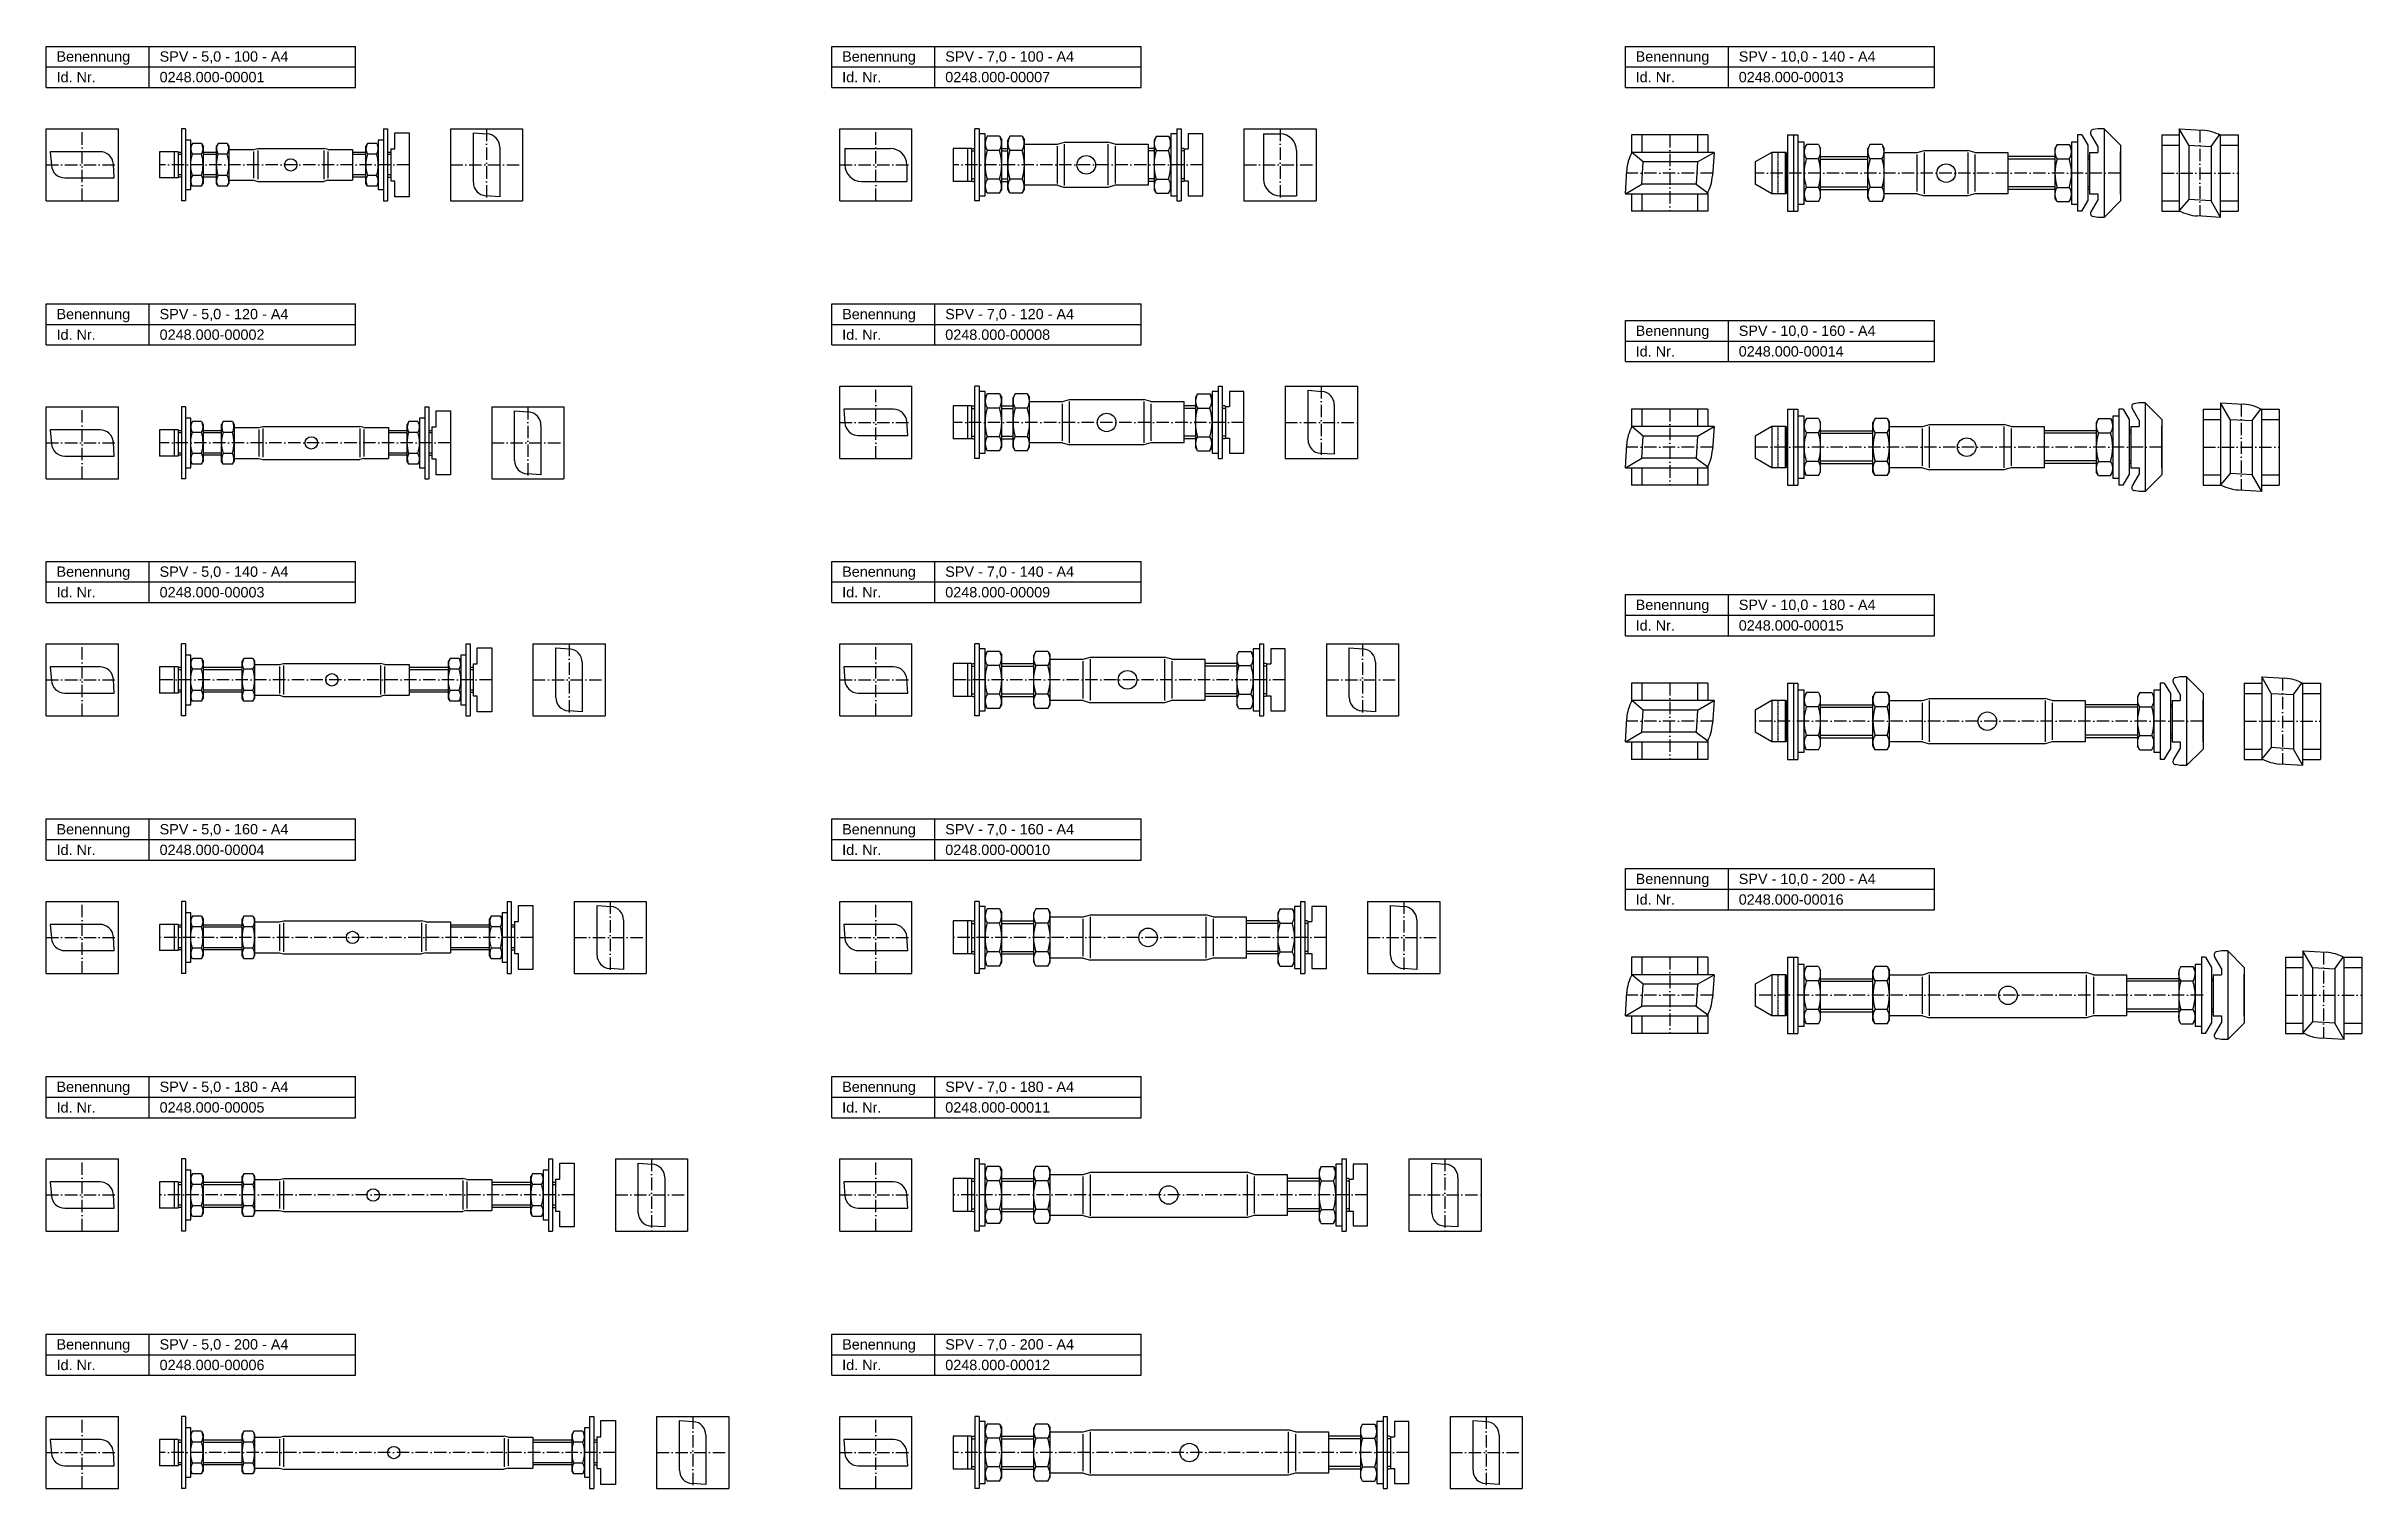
# Model space of a CAD drawing. Header units: millimetres. Extents: x 77 to 1200, y 2236 to 2936.
import ezdxf

# ---------------------------------------------------------------- set-up
doc = ezdxf.new("R2010")
doc.units = ezdxf.units.MM
doc.header["$LTSCALE"] = 0.5
doc.linetypes.add('achse', pattern=[18, 12, -3, 0, -3])
doc.linetypes.add('VERDECKT', pattern=[0.375, 0.25, -0.125])
doc.layers.add('HALFEN', color=2, linetype='CONTINUOUS')
doc.styles.add('ARIAL50', font='ARIAL.TTF', dxfattribs={"height": 5})

msp = doc.modelspace()

# ---------------------------------------------------------------- texts
at = {"layer": 'HALFEN', "style": 'ARIAL50'}
for s, p in [('Benennung', (82.2, 2928.8)), ('SPV - 5,0 - 100 - A4', (132.2, 2928.8)), ('Benennung', (463.3, 2928.8)), ('SPV - 7,0 - 100 - A4', (513.3, 2928.8)), ('Benennung', (848.2, 2928.8)), ('SPV - 10,0 - 140 - A4', (898.2, 2928.8)), ('Id. Nr.', (82.2, 2918.8)), ('0248.000-00001', (132.2, 2918.8)), ('Id. Nr.', (463.3, 2918.8)), ('0248.000-00007', (513.3, 2918.8)), ('Id. Nr.', (848.2, 2918.8)), ('0248.000-00013', (898.2, 2918.8)), ('Benennung', (82.2, 2803.8)), ('SPV - 5,0 - 120 - A4', (132.2, 2803.8)), ('Benennung', (463.3, 2803.8)), ('SPV - 7,0 - 120 - A4', (513.3, 2803.8)), ('Id. Nr.', (82.2, 2793.8)), ('0248.000-00002', (132.2, 2793.8)), ('Id. Nr.', (463.3, 2793.8)), ('0248.000-00008', (513.3, 2793.8)), ('Benennung', (848.2, 2795.7)), ('SPV - 10,0 - 160 - A4', (898.2, 2795.7)), ('Id. Nr.', (848.2, 2785.7)), ('0248.000-00014', (898.2, 2785.7)), ('Benennung', (82.2, 2678.8)), ('Id. Nr.', (82.2, 2668.8)), ('0248.000-00003', (132.2, 2668.8)), ('SPV - 5,0 - 140 - A4', (132.2, 2678.8)), ('Benennung', (463.3, 2678.8)), ('Id. Nr.', (463.3, 2668.8)), ('SPV - 7,0 - 140 - A4', (513.3, 2678.8)), ('0248.000-00009', (513.3, 2668.8)), ('Benennung', (848.2, 2662.7)), ('SPV - 10,0 - 180 - A4', (898.2, 2662.7)), ('Id. Nr.', (848.2, 2652.7)), ('0248.000-00015', (898.2, 2652.7)), ('Benennung', (82.2, 2553.8)), ('SPV - 5,0 - 160 - A4', (132.2, 2553.8)), ('Benennung', (463.3, 2553.8)), ('SPV - 7,0 - 160 - A4', (513.3, 2553.8)), ('Id. Nr.', (82.2, 2543.8)), ('0248.000-00004', (132.2, 2543.8)), ('Id. Nr.', (463.3, 2543.8)), ('0248.000-00010', (513.3, 2543.8)), ('Benennung', (848.2, 2529.7)), ('SPV - 10,0 - 200 - A4', (898.2, 2529.7)), ('Id. Nr.', (848.2, 2519.7)), ('0248.000-00016', (898.2, 2519.7)), ('Benennung', (82.2, 2428.8)), ('SPV - 5,0 - 180 - A4', (132.2, 2428.8)), ('Benennung', (463.3, 2428.8)), ('SPV - 7,0 - 180 - A4', (513.3, 2428.8)), ('Id. Nr.', (82.2, 2418.8)), ('0248.000-00005', (132.2, 2418.8)), ('Id. Nr.', (463.3, 2418.8)), ('0248.000-00011', (513.3, 2418.8)), ('Benennung', (82.2, 2303.8)), ('SPV - 5,0 - 200 - A4', (132.2, 2303.8)), ('Benennung', (463.3, 2303.8)), ('SPV - 7,0 - 200 - A4', (513.3, 2303.8)), ('Id. Nr.', (82.2, 2293.8)), ('0248.000-00006', (132.2, 2293.8)), ('Id. Nr.', (463.3, 2293.8)), ('0248.000-00012', (513.3, 2293.8))]:
    msp.add_text(s, height=5, dxfattribs=at).set_placement(p)

# ---------------------------------------------------------------- linework, layer by layer
at = {"layer": 'HALFEN'}
for p, q in [((77.2, 2936.2), (227.2, 2936.2)), ((77.2, 2916.2), (77.2, 2936.2)), ((127.2, 2916.2), (127.2, 2936.2)), ((227.2, 2916.2), (227.2, 2936.2)), ((458.3, 2936.2), (608.3, 2936.2)), ((458.3, 2916.2), (458.3, 2936.2)), ((508.3, 2916.2), (508.3, 2936.2)), ((608.3, 2916.2), (608.3, 2936.2)), ((843.2, 2936.2), (993.2, 2936.2)), ((843.2, 2916.2), (843.2, 2936.2)), ((893.2, 2916.2), (893.2, 2936.2)), ((993.2, 2916.2), (993.2, 2936.2)), ((77.2, 2926.2), (227.2, 2926.2)), ((458.3, 2926.2), (608.3, 2926.2)), ((843.2, 2926.2), (993.2, 2926.2)), ((77.2, 2916.2), (227.2, 2916.2)), ((458.3, 2916.2), (608.3, 2916.2)), ((843.2, 2916.2), (993.2, 2916.2)), ((77.2, 2861.2), (77.2, 2896.2)), ((77.2, 2896.2), (112.2, 2896.2)), ((112.2, 2861.2), (112.2, 2896.2)), ((144.8, 2896.2), (142.8, 2896.2)), ((142.8, 2896.2), (142.8, 2861.2)), ((144.8, 2896.2), (144.8, 2861.2)), ((147.3, 2890.7), (144.8, 2890.7)), ((147.3, 2866.7), (147.3, 2890.7)), ((148.1, 2889.1), (147.3, 2887.7)), ((152.5, 2889.1), (148.1, 2889.1)), ((152.5, 2889.1), (153.3, 2887.7)), ((153.3, 2887.7), (153.3, 2869.7)), ((160.6, 2889.1), (159.8, 2887.7)), ((159.8, 2869.7), (159.8, 2887.7)), ((165, 2889.1), (160.6, 2889.1)), ((165, 2889.1), (165.8, 2887.7)), ((165.8, 2887.7), (165.8, 2869.7)), ((177.8, 2886.2), (179.8, 2886.7)), ((179.8, 2886.7), (211.8, 2886.7)), ((213.8, 2886.2), (211.8, 2886.7)), ((233.1, 2889.1), (232.3, 2887.7)), ((232.3, 2869.7), (232.3, 2887.7)), ((237.5, 2889.1), (233.1, 2889.1)), ((237.5, 2889.1), (238.3, 2887.7)), ((238.3, 2890.7), (238.3, 2866.7)), ((240.8, 2890.7), (238.3, 2890.7)), ((240.8, 2896.2), (240.8, 2861.2)), ((240.8, 2896.2), (242.8, 2896.2)), ((242.8, 2896.2), (242.8, 2861.2)), ((244.3, 2886.5), (246.3, 2886.5)), ((246.3, 2886.5), (246.3, 2894.2)), ((246.3, 2894.2), (253.3, 2894.2)), ((253.3, 2894.2), (253.3, 2863.2)), ((273.3, 2896.2), (308.3, 2896.2)), ((273.3, 2896.2), (273.3, 2861.2)), ((284.4, 2870.2), (284.4, 2894.2)), ((284.4, 2894.2), (291.1, 2893.8)), ((297.2, 2887.3), (297.2, 2863.2)), ((308.3, 2896.2), (308.3, 2861.2)), ((462.1, 2896.2), (497.1, 2896.2)), ((462.1, 2861.2), (462.1, 2896.2)), ((464.6, 2886.7), (486.6, 2886.7)), ((464.6, 2886.7), (464.6, 2878.7)), ((497.1, 2861.2), (497.1, 2896.2)), ((517.1, 2886.7), (517.1, 2870.7)), ((526.1, 2886.7), (517.1, 2886.7)), ((524.1, 2886.7), (524.1, 2870.7)), ((526.1, 2886.7), (526.1, 2870.7)), ((526.1, 2886.5), (526.6, 2886.7)), ((526.6, 2886.7), (527.7, 2886.7)), ((529.7, 2896.2), (527.7, 2896.2)), ((527.7, 2861.2), (527.7, 2896.2)), ((529.7, 2896.2), (529.7, 2861.2)), ((532.7, 2893.8), (529.7, 2893.8)), ((532.7, 2863.7), (532.7, 2893.8)), ((533.7, 2892.6), (532.7, 2890.7)), ((532.7, 2866.7), (532.7, 2890.7)), ((539.6, 2892.6), (533.7, 2892.6)), ((539.6, 2892.6), (540.7, 2890.7)), ((540.7, 2866.7), (540.7, 2890.7)), ((540.7, 2886.7), (543.7, 2886.7)), ((544.7, 2892.6), (543.7, 2890.7)), ((543.7, 2866.7), (543.7, 2890.7)), ((550.6, 2892.6), (544.7, 2892.6)), ((550.6, 2892.6), (551.7, 2890.7)), ((551.7, 2866.7), (551.7, 2890.7)), ((551.7, 2888.8), (567.7, 2888.8)), ((567.7, 2888.8), (571.2, 2889.7)), ((571.2, 2889.7), (592.2, 2889.7)), ((595.7, 2888.8), (592.2, 2889.7)), ((595.7, 2888.8), (611.7, 2888.8)), ((611.7, 2888.8), (611.7, 2868.8)), ((614.7, 2886.7), (611.7, 2886.7)), ((615.7, 2892.6), (614.7, 2890.7)), ((614.7, 2890.7), (614.7, 2866.7)), ((615.7, 2892.6), (621.6, 2892.6)), ((621.6, 2892.6), (622.7, 2890.7)), ((622.7, 2893.8), (622.7, 2863.7)), ((625.7, 2893.8), (622.7, 2893.8)), ((622.7, 2890.7), (622.7, 2866.7)), ((625.7, 2896.2), (625.7, 2861.2)), ((625.7, 2896.2), (627.7, 2896.2)), ((627.7, 2896.2), (627.7, 2861.2)), ((628.7, 2886.7), (627.7, 2886.7)), ((629.2, 2886.5), (628.7, 2886.7)), ((629.2, 2886.5), (631.2, 2886.5)), ((629.2, 2886.5), (629.2, 2871)), ((631.2, 2893.8), (631.2, 2886.5)), ((638.2, 2893.8), (631.2, 2893.8)), ((638.2, 2863.7), (638.2, 2893.8)), ((658.2, 2896.2), (693.2, 2896.2)), ((658.2, 2896.2), (658.2, 2861.2)), ((667.7, 2893.8), (667.7, 2871.7)), ((667.7, 2893.8), (675.7, 2893.8)), ((693.2, 2896.2), (693.2, 2861.2)), ((883.2, 2893.2), (846.2, 2893.2)), ((846.2, 2893.2), (846.2, 2884.3)), ((851.2, 2893.2), (851.2, 2884.7)), ((878.2, 2893.2), (878.2, 2884.7)), ((883.2, 2893.2), (883.2, 2884.7)), ((921.9, 2893.2), (926.9, 2893.2)), ((921.9, 2893.2), (921.9, 2856.2)), ((924.8, 2893.2), (924.8, 2856.2)), ((926.9, 2893.2), (926.9, 2856.2)), ((929.9, 2889.7), (926.9, 2889.7)), ((929.9, 2859.7), (929.9, 2889.7)), ((931, 2888.6), (929.9, 2886.7)), ((929.9, 2862.7), (929.9, 2886.7)), ((936.9, 2888.6), (931, 2888.6)), ((936.9, 2888.6), (937.9, 2886.7)), ((937.9, 2862.7), (937.9, 2886.7)), ((961.8, 2888.6), (960.8, 2886.7)), ((960.8, 2862.7), (960.8, 2886.7)), ((967.7, 2888.6), (961.8, 2888.6)), ((967.7, 2888.6), (968.8, 2886.7)), ((968.8, 2862.7), (968.8, 2886.7)), ((1052.7, 2888.6), (1051.6, 2886.7)), ((1051.6, 2886.7), (1051.6, 2862.7)), ((1052.7, 2888.6), (1058.5, 2888.6)), ((1058.5, 2888.6), (1059.6, 2886.7)), ((1059.6, 2889.7), (1059.6, 2859.7)), ((1062.6, 2889.7), (1059.6, 2889.7)), ((1062.6, 2893.2), (1062.6, 2856.2)), ((1064.6, 2893.2), (1062.6, 2893.2)), ((1064.6, 2893.2), (1067.6, 2888.2)), ((1067.6, 2888.2), (1067.6, 2861.2)), ((1072.4, 2887.7), (1069, 2893.6)), ((1072.4, 2896.2), (1070, 2895.8)), ((1075.4, 2896.2), (1072.4, 2896.2)), ((1072.4, 2887.7), (1072.4, 2884.7)), ((1075.4, 2896.2), (1083.4, 2888.2)), ((1075.4, 2896.2), (1075.4, 2853.2)), ((1083.4, 2888.2), (1083.4, 2861.2)), ((1103.4, 2893.2), (1103.4, 2856.2)), ((1103.4, 2893.2), (1111.9, 2893.2)), ((1103.4, 2888.2), (1111.9, 2888.2)), ((1111.9, 2896.2), (1111.9, 2856.5)), ((1111.9, 2896.2), (1123.1, 2895.6)), ((1116.5, 2888.2), (1111.9, 2896.2)), ((1116.5, 2888.2), (1127.3, 2887.6)), ((1116.5, 2888.2), (1116.5, 2861.9)), ((1127.3, 2887.6), (1131.4, 2893.2)), ((1127.3, 2887.6), (1127.3, 2861.2)), ((1131.4, 2893.2), (1140.4, 2893.2)), ((1131.9, 2853.2), (1131.9, 2893)), ((1131.9, 2888.2), (1140.4, 2888.2)), ((1140.4, 2893.2), (1140.4, 2856.2)), ((103.3, 2885.1), (79.2, 2885.1)), ((79.2, 2885.1), (79.7, 2878.4)), ((110.2, 2872.4), (109.8, 2879.1)), ((132.2, 2885.1), (132.2, 2872.4)), ((141.2, 2885.1), (132.2, 2885.1)), ((139.2, 2885.1), (139.2, 2872.4)), ((141.2, 2885.1), (141.2, 2872.4)), ((142.8, 2884.7), (141.2, 2884.7)), ((152.5, 2883.9), (148.1, 2883.9)), ((159.8, 2884.7), (153.3, 2884.7)), ((165, 2883.9), (160.6, 2883.9)), ((165.8, 2886.2), (177.8, 2886.2)), ((213.8, 2886.2), (225.8, 2886.2)), ((225.8, 2886.2), (225.8, 2871.2)), ((232.3, 2884.7), (225.8, 2884.7)), ((237.5, 2883.9), (233.1, 2883.9)), ((494.6, 2878.7), (494.6, 2870.7)), ((539.6, 2885.7), (533.7, 2885.7)), ((550.6, 2885.7), (544.7, 2885.7)), ((615.7, 2885.7), (621.6, 2885.7)), ((683.7, 2885.7), (683.7, 2863.7)), ((843.2, 2864.7), (843.9, 2876)), ((886.2, 2884.7), (846.4, 2884.7)), ((851.8, 2880.1), (846.4, 2884.7)), ((851.2, 2869.4), (851.8, 2880.1)), ((878.2, 2880.1), (851.8, 2880.1)), ((878.2, 2880.1), (877.5, 2869.4)), ((878.2, 2880.1), (886.2, 2884.7)), ((886.2, 2884.7), (885.5, 2873.5)), ((914.2, 2884.7), (906.2, 2880.1)), ((906.2, 2880.1), (906.2, 2869.4)), ((921.2, 2884.7), (914.2, 2884.7)), ((914.2, 2884.7), (914.2, 2864.7)), ((920.8, 2884.7), (920.8, 2864.7)), ((921.2, 2884.7), (921.2, 2864.7)), ((921.2, 2882.7), (921.9, 2882.7)), ((936.9, 2881.7), (931, 2881.7)), ((937.9, 2882.7), (960.8, 2882.7)), ((967.7, 2881.7), (961.8, 2881.7)), ((968.8, 2884.7), (984.8, 2884.7)), ((984.8, 2884.7), (988.3, 2885.7)), ((988.3, 2885.7), (1009.3, 2885.7)), ((1012.8, 2884.7), (1009.3, 2885.7)), ((1012.8, 2884.7), (1028.8, 2884.7)), ((1028.8, 2884.7), (1028.8, 2864.7)), ((1051.6, 2882.7), (1028.8, 2882.7)), ((1052.7, 2881.7), (1058.5, 2881.7)), ((1068.4, 2882.7), (1067.6, 2882.7)), ((1068.4, 2884.7), (1072.4, 2884.7)), ((1068.4, 2884.7), (1068.4, 2864.7)), ((1083.4, 2864.5), (1083.4, 2885)), ((86.2, 2872.4), (110.2, 2872.4)), ((141.2, 2872.4), (132.2, 2872.4)), ((142.8, 2872.8), (141.2, 2872.8)), ((144.8, 2866.7), (147.3, 2866.7)), ((148.1, 2868.4), (147.3, 2869.7)), ((152.5, 2873.6), (148.1, 2873.6)), ((152.5, 2868.4), (148.1, 2868.4)), ((152.5, 2868.4), (153.3, 2869.7)), ((159.8, 2872.8), (153.3, 2872.8)), ((160.6, 2868.4), (159.8, 2869.7)), ((165, 2873.6), (160.6, 2873.6)), ((165, 2868.4), (160.6, 2868.4)), ((165, 2868.4), (165.8, 2869.7)), ((165.8, 2871.2), (177.8, 2871.2)), ((177.8, 2871.2), (179.8, 2870.7)), ((179.8, 2870.7), (211.8, 2870.7)), ((213.8, 2871.2), (211.8, 2870.7)), ((213.8, 2871.2), (225.8, 2871.2)), ((232.3, 2872.8), (225.8, 2872.8)), ((233.1, 2868.4), (232.3, 2869.7)), ((237.5, 2873.6), (233.1, 2873.6)), ((237.5, 2868.4), (233.1, 2868.4)), ((237.5, 2868.4), (238.3, 2869.7)), ((238.3, 2866.7), (240.8, 2866.7)), ((244.3, 2871), (246.3, 2871)), ((246.3, 2863.2), (246.3, 2871)), ((472.6, 2870.7), (494.6, 2870.7)), ((526.1, 2870.7), (517.1, 2870.7)), ((526.1, 2871), (526.6, 2870.7)), ((526.6, 2870.7), (527.7, 2870.7)), ((533.7, 2864.9), (532.7, 2866.7)), ((539.6, 2871.8), (533.7, 2871.8)), ((539.6, 2864.9), (533.7, 2864.9)), ((539.6, 2864.9), (540.7, 2866.7)), ((540.7, 2870.7), (543.7, 2870.7)), ((544.7, 2864.9), (543.7, 2866.7)), ((550.6, 2871.8), (544.7, 2871.8)), ((550.6, 2864.9), (544.7, 2864.9)), ((550.6, 2864.9), (551.7, 2866.7)), ((567.7, 2868.8), (551.7, 2868.8)), ((567.7, 2868.8), (571.2, 2867.8)), ((592.2, 2867.8), (571.2, 2867.8)), ((595.7, 2868.8), (592.2, 2867.8)), ((611.7, 2868.8), (595.7, 2868.8)), ((614.7, 2870.7), (611.7, 2870.7)), ((615.7, 2864.9), (614.7, 2866.7)), ((615.7, 2871.8), (621.6, 2871.8)), ((615.7, 2864.9), (621.6, 2864.9)), ((621.6, 2864.9), (622.7, 2866.7)), ((628.7, 2870.7), (627.7, 2870.7)), ((629.2, 2871), (628.7, 2870.7)), ((629.2, 2871), (631.2, 2871)), ((631.2, 2871), (631.2, 2863.7)), ((843.2, 2864.7), (851.2, 2869.4)), ((843.2, 2864.7), (882.9, 2864.7)), ((846.2, 2864.7), (846.2, 2856.2)), ((877.5, 2869.4), (851.2, 2869.4)), ((851.2, 2864.7), (851.2, 2856.2)), ((877.5, 2869.4), (883.2, 2865.2)), ((878.2, 2864.7), (878.2, 2856.2)), ((883.2, 2865.2), (883.2, 2856.2)), ((914.2, 2864.7), (906.2, 2869.4)), ((921.2, 2864.7), (914.2, 2864.7)), ((921.2, 2866.7), (921.9, 2866.7)), ((936.9, 2867.8), (931, 2867.8)), ((937.9, 2866.7), (960.8, 2866.7)), ((967.7, 2867.8), (961.8, 2867.8)), ((984.8, 2864.7), (968.8, 2864.7)), ((984.8, 2864.7), (988.3, 2863.7)), ((1012.8, 2864.7), (1009.3, 2863.7)), ((1028.8, 2864.7), (1012.8, 2864.7)), ((1051.6, 2866.7), (1028.8, 2866.7)), ((1052.7, 2867.8), (1058.5, 2867.8)), ((1068.4, 2866.7), (1067.6, 2866.7)), ((1068.4, 2864.7), (1072.4, 2864.7)), ((1072.4, 2864.7), (1072.4, 2861.8)), ((77.2, 2861.2), (112.2, 2861.2)), ((144.8, 2861.2), (142.8, 2861.2)), ((240.8, 2861.2), (242.8, 2861.2)), ((253.3, 2863.2), (246.3, 2863.2)), ((273.3, 2861.2), (308.3, 2861.2)), ((297.2, 2863.2), (290.5, 2863.7)), ((462.1, 2861.2), (497.1, 2861.2)), ((529.7, 2861.2), (527.7, 2861.2)), ((529.7, 2863.7), (532.7, 2863.7)), ((622.7, 2863.7), (625.7, 2863.7)), ((625.7, 2861.2), (627.7, 2861.2)), ((631.2, 2863.7), (638.2, 2863.7)), ((658.2, 2861.2), (693.2, 2861.2)), ((675.7, 2863.7), (683.7, 2863.7)), ((883.2, 2856.2), (846.2, 2856.2)), ((921.9, 2856.2), (926.9, 2856.2)), ((926.9, 2859.7), (929.9, 2859.7)), ((931, 2860.9), (929.9, 2862.7)), ((936.9, 2860.9), (931, 2860.9)), ((936.9, 2860.9), (937.9, 2862.7)), ((961.8, 2860.9), (960.8, 2862.7)), ((967.7, 2860.9), (961.8, 2860.9)), ((967.7, 2860.9), (968.8, 2862.7)), ((1009.3, 2863.7), (988.3, 2863.7)), ((1052.7, 2860.9), (1051.6, 2862.7)), ((1052.7, 2860.9), (1058.5, 2860.9)), ((1058.5, 2860.9), (1059.6, 2862.7)), ((1059.6, 2859.7), (1062.6, 2859.7)), ((1064.6, 2856.2), (1062.6, 2856.2)), ((1064.6, 2856.2), (1067.6, 2861.2)), ((1072.4, 2861.8), (1069, 2855.9)), ((1072.4, 2853.2), (1070, 2853.7)), ((1075.4, 2853.2), (1072.4, 2853.2)), ((1075.4, 2853.2), (1083.4, 2861.2)), ((1103.4, 2861.2), (1111.9, 2861.2)), ((1103.4, 2856.2), (1112.3, 2856.2)), ((1116.5, 2861.9), (1111.9, 2856.5)), ((1127.3, 2861.2), (1116.5, 2861.9)), ((1131.9, 2853.2), (1120.6, 2853.9)), ((1131.9, 2853.2), (1127.3, 2861.2)), ((1131.9, 2861.2), (1140.4, 2861.2)), ((1131.9, 2856.2), (1140.4, 2856.2)), ((77.2, 2811.3), (227.2, 2811.3)), ((77.2, 2791.3), (77.2, 2811.3)), ((127.2, 2791.3), (127.2, 2811.3)), ((227.2, 2791.3), (227.2, 2811.3)), ((458.3, 2811.3), (608.3, 2811.3)), ((458.3, 2791.3), (458.3, 2811.3)), ((508.3, 2791.3), (508.3, 2811.3)), ((608.3, 2791.3), (608.3, 2811.3)), ((77.2, 2801.3), (227.2, 2801.3)), ((458.3, 2801.3), (608.3, 2801.3)), ((843.2, 2803.2), (993.2, 2803.2)), ((843.2, 2783.2), (843.2, 2803.2)), ((893.2, 2783.2), (893.2, 2803.2)), ((993.2, 2783.2), (993.2, 2803.2)), ((77.2, 2791.3), (227.2, 2791.3)), ((458.3, 2791.3), (608.3, 2791.3)), ((843.2, 2793.2), (993.2, 2793.2)), ((843.2, 2783.2), (993.2, 2783.2)), ((462.1, 2736.2), (462.1, 2771.3)), ((462.1, 2771.3), (497.1, 2771.3)), ((497.1, 2736.2), (497.1, 2771.3)), ((529.7, 2771.3), (527.7, 2771.3)), ((527.7, 2736.2), (527.7, 2771.3)), ((529.7, 2771.3), (529.7, 2736.2)), ((532.7, 2768.8), (529.7, 2768.8)), ((532.7, 2738.8), (532.7, 2768.8)), ((533.7, 2767.6), (532.7, 2765.8)), ((532.7, 2741.7), (532.7, 2765.8)), ((539.6, 2767.6), (533.7, 2767.6)), ((539.6, 2767.6), (540.7, 2765.8)), ((540.7, 2741.7), (540.7, 2765.8)), ((547.2, 2767.6), (546.2, 2765.8)), ((546.2, 2741.7), (546.2, 2765.8)), ((553.1, 2767.6), (547.2, 2767.6)), ((553.1, 2767.6), (554.2, 2765.8)), ((554.1, 2763.8), (570.1, 2763.8)), ((554.2, 2741.7), (554.2, 2765.8)), ((570.1, 2763.8), (573.6, 2764.8)), ((573.6, 2764.8), (609.6, 2764.8)), ((613.1, 2763.8), (609.6, 2764.8)), ((613.1, 2763.8), (629.1, 2763.8)), ((629.1, 2763.8), (629.1, 2743.8)), ((635.7, 2767.6), (634.7, 2765.8)), ((634.7, 2765.8), (634.7, 2741.7)), ((635.7, 2767.6), (641.6, 2767.6)), ((641.6, 2767.6), (642.7, 2765.8)), ((642.7, 2768.8), (642.7, 2738.8)), ((645.7, 2768.8), (642.7, 2768.8)), ((642.7, 2765.8), (642.7, 2741.7)), ((645.7, 2771.3), (645.7, 2736.2)), ((645.7, 2771.3), (647.7, 2771.3)), ((647.7, 2771.3), (647.7, 2736.2)), ((651.2, 2768.8), (651.2, 2761.5)), ((658.2, 2768.8), (651.2, 2768.8)), ((658.2, 2738.8), (658.2, 2768.8)), ((678.2, 2771.3), (713.2, 2771.3)), ((678.2, 2771.3), (678.2, 2736.2)), ((689.3, 2745.2), (689.3, 2769.3)), ((689.3, 2769.3), (696, 2768.8)), ((713.2, 2771.3), (713.2, 2736.2)), ((1092.4, 2763.2), (1090, 2762.8)), ((1095.4, 2763.2), (1092.4, 2763.2)), ((1095.4, 2763.2), (1095.4, 2720.2)), ((1095.4, 2763.2), (1103.4, 2755.2)), ((1131.9, 2763.2), (1131.9, 2723.5)), ((1131.9, 2763.2), (1143.1, 2762.6)), ((1136.5, 2755.2), (1131.9, 2763.2)), ((77.2, 2761.2), (112.2, 2761.2)), ((77.2, 2726.3), (77.2, 2761.2)), ((112.2, 2726.3), (112.2, 2761.2)), ((144.8, 2761.2), (142.8, 2761.2)), ((142.8, 2761.2), (142.8, 2726.3)), ((144.8, 2761.2), (144.8, 2726.3)), ((147.3, 2755.8), (144.8, 2755.8)), ((147.3, 2731.7), (147.3, 2755.8)), ((148.1, 2754.1), (147.3, 2752.7)), ((152.5, 2754.1), (148.1, 2754.1)), ((152.5, 2754.1), (153.3, 2752.7)), ((153.3, 2752.7), (153.3, 2734.8)), ((163.1, 2754.1), (162.3, 2752.7)), ((162.3, 2734.8), (162.3, 2752.7)), ((167.5, 2754.1), (163.1, 2754.1)), ((167.5, 2754.1), (168.3, 2752.7)), ((168.3, 2752.7), (168.3, 2734.8)), ((180.3, 2751.2), (182.3, 2751.7)), ((182.3, 2751.7), (229.3, 2751.7)), ((231.3, 2751.2), (229.3, 2751.7)), ((253.1, 2754.1), (252.3, 2752.7)), ((252.3, 2734.8), (252.3, 2752.7)), ((257.5, 2754.1), (253.1, 2754.1)), ((257.5, 2754.1), (258.3, 2752.7)), ((258.3, 2755.8), (258.3, 2731.7)), ((260.8, 2755.8), (258.3, 2755.8)), ((260.8, 2761.2), (260.8, 2726.3)), ((260.8, 2761.2), (262.8, 2761.2)), ((262.8, 2761.2), (262.8, 2726.3)), ((266.3, 2751.5), (266.3, 2759.3)), ((266.3, 2759.3), (273.3, 2759.3)), ((273.3, 2759.3), (273.3, 2728.2)), ((293.3, 2761.2), (328.3, 2761.2)), ((293.3, 2761.2), (293.3, 2726.3)), ((304.4, 2759.3), (311.1, 2758.8)), ((304.4, 2735.2), (304.4, 2759.3)), ((317.2, 2752.3), (317.2, 2728.2)), ((328.3, 2761.2), (328.3, 2726.3)), ((488.2, 2760.1), (464.1, 2760.1)), ((464.1, 2760.1), (464.6, 2753.4)), ((495.1, 2747.4), (494.7, 2754.1)), ((517.1, 2761.8), (517.1, 2745.8)), ((526.1, 2761.8), (517.1, 2761.8)), ((524.1, 2761.8), (524.1, 2745.8)), ((526.1, 2761.8), (526.1, 2745.8)), ((526.1, 2761.5), (526.6, 2761.8)), ((526.6, 2761.8), (527.7, 2761.8)), ((539.6, 2760.7), (533.7, 2760.7)), ((540.7, 2761.8), (546.2, 2761.8)), ((553.1, 2760.7), (547.2, 2760.7)), ((634.7, 2761.8), (629.1, 2761.8)), ((635.7, 2760.7), (641.6, 2760.7)), ((648.7, 2761.8), (647.7, 2761.8)), ((649.2, 2761.5), (648.7, 2761.8)), ((649.2, 2761.5), (649.2, 2746)), ((649.2, 2761.5), (651.2, 2761.5)), ((702, 2762.3), (702, 2738.3)), ((883.2, 2760.2), (846.2, 2760.2)), ((846.2, 2760.2), (846.2, 2751.3)), ((886.2, 2751.7), (846.4, 2751.7)), ((851.8, 2747.1), (846.4, 2751.7)), ((851.2, 2760.2), (851.2, 2751.7)), ((878.2, 2760.2), (878.2, 2751.7)), ((878.2, 2747.1), (886.2, 2751.7)), ((883.2, 2760.2), (883.2, 2751.7)), ((886.2, 2751.7), (885.5, 2740.5)), ((914.2, 2751.7), (906.2, 2747.1)), ((914.2, 2751.7), (914.2, 2731.7)), ((921.2, 2751.7), (914.2, 2751.7)), ((920.8, 2751.7), (920.8, 2731.7)), ((921.2, 2751.7), (921.2, 2731.7)), ((921.9, 2760.2), (921.9, 2723.2)), ((921.9, 2760.2), (926.9, 2760.2)), ((924.8, 2760.2), (924.8, 2723.2)), ((926.9, 2760.2), (926.9, 2723.2)), ((929.9, 2756.7), (926.9, 2756.7)), ((929.9, 2726.7), (929.9, 2756.7)), ((931, 2755.6), (929.9, 2753.7)), ((929.9, 2729.7), (929.9, 2753.7)), ((936.9, 2755.6), (931, 2755.6)), ((936.9, 2755.6), (937.9, 2753.7)), ((937.9, 2729.7), (937.9, 2753.7)), ((964.3, 2755.6), (963.3, 2753.7)), ((963.3, 2729.7), (963.3, 2753.7)), ((970.2, 2755.6), (964.3, 2755.6)), ((970.2, 2755.6), (971.3, 2753.7)), ((971.3, 2729.7), (971.3, 2753.7)), ((971.3, 2731.7), (971.3, 2751.7)), ((971.3, 2751.7), (987.3, 2751.7)), ((987.3, 2751.7), (990.8, 2752.7)), ((990.8, 2752.7), (1026.8, 2752.7)), ((1030.3, 2751.7), (1026.8, 2752.7)), ((1030.3, 2751.7), (1046.3, 2751.7)), ((1046.3, 2751.7), (1046.3, 2731.7)), ((1072.7, 2755.6), (1071.6, 2753.7)), ((1071.6, 2753.7), (1071.6, 2729.7)), ((1072.7, 2755.6), (1078.5, 2755.6)), ((1078.5, 2755.6), (1079.6, 2753.7)), ((1079.6, 2756.7), (1079.6, 2726.7)), ((1082.6, 2756.7), (1079.6, 2756.7)), ((1079.6, 2753.7), (1079.6, 2729.7)), ((1082.6, 2760.2), (1082.6, 2723.2)), ((1084.6, 2760.2), (1082.6, 2760.2)), ((1084.6, 2760.2), (1087.6, 2755.2)), ((1087.6, 2755.2), (1087.6, 2728.2)), ((1088.4, 2751.7), (1088.4, 2731.7)), ((1088.4, 2751.7), (1092.4, 2751.7)), ((1092.4, 2754.7), (1089, 2760.6)), ((1092.4, 2754.7), (1092.4, 2751.7)), ((1103.4, 2755.2), (1103.4, 2728.2)), ((1103.4, 2731.5), (1103.4, 2752)), ((1123.4, 2760.2), (1123.4, 2723.2)), ((1123.4, 2760.2), (1131.9, 2760.2)), ((1123.4, 2755.2), (1131.9, 2755.2)), ((1136.5, 2755.2), (1136.5, 2728.9)), ((1136.5, 2755.2), (1147.3, 2754.6)), ((1147.3, 2754.6), (1151.4, 2760.2)), ((1147.3, 2754.6), (1147.3, 2728.2)), ((1151.4, 2760.2), (1160.4, 2760.2)), ((1151.9, 2720.2), (1151.9, 2760)), ((1151.9, 2755.2), (1160.4, 2755.2)), ((1160.4, 2760.2), (1160.4, 2723.2)), ((103.3, 2750.1), (79.2, 2750.1)), ((79.2, 2750.1), (79.7, 2743.4)), ((110.2, 2737.4), (109.8, 2744.1)), ((132.2, 2750.1), (132.2, 2737.4)), ((141.2, 2750.1), (132.2, 2750.1)), ((139.2, 2750.1), (139.2, 2737.4)), ((141.2, 2750.1), (141.2, 2737.4)), ((142.8, 2749.7), (141.2, 2749.7)), ((152.5, 2748.9), (148.1, 2748.9)), ((162.3, 2749.7), (153.3, 2749.7)), ((167.5, 2748.9), (163.1, 2748.9)), ((168.3, 2751.2), (180.3, 2751.2)), ((168.3, 2751.2), (168.3, 2736.2)), ((231.3, 2751.2), (243.3, 2751.2)), ((243.3, 2751.2), (243.3, 2736.2)), ((252.3, 2749.7), (243.3, 2749.7)), ((257.5, 2748.9), (253.1, 2748.9)), ((264.3, 2751.5), (266.3, 2751.5)), ((471.1, 2747.4), (495.1, 2747.4)), ((526.1, 2745.8), (517.1, 2745.8)), ((526.1, 2746), (526.6, 2745.8)), ((526.6, 2745.8), (527.7, 2745.8)), ((533.7, 2739.9), (532.7, 2741.7)), ((539.6, 2746.8), (533.7, 2746.8)), ((539.6, 2739.9), (540.7, 2741.7)), ((540.7, 2745.8), (546.2, 2745.8)), ((547.2, 2739.9), (546.2, 2741.7)), ((553.1, 2746.8), (547.2, 2746.8)), ((553.1, 2739.9), (554.2, 2741.7)), ((570.1, 2743.8), (554.1, 2743.8)), ((570.1, 2743.8), (573.6, 2742.8)), ((609.6, 2742.8), (573.6, 2742.8)), ((613.1, 2743.8), (609.6, 2742.8)), ((629.1, 2743.8), (613.1, 2743.8)), ((634.7, 2745.8), (629.1, 2745.8)), ((635.7, 2739.9), (634.7, 2741.7)), ((635.7, 2746.8), (641.6, 2746.8)), ((641.6, 2739.9), (642.7, 2741.7)), ((648.7, 2745.8), (647.7, 2745.8)), ((649.2, 2746), (648.7, 2745.8)), ((649.2, 2746), (651.2, 2746)), ((651.2, 2746), (651.2, 2738.8)), ((843.2, 2731.7), (843.9, 2743)), ((851.2, 2736.4), (851.8, 2747.1)), ((878.2, 2747.1), (851.8, 2747.1)), ((878.2, 2747.1), (877.5, 2736.4)), ((906.2, 2747.1), (906.2, 2736.4)), ((921.2, 2749.7), (921.9, 2749.7)), ((936.9, 2748.7), (931, 2748.7)), ((937.9, 2749.7), (963.3, 2749.7)), ((970.2, 2748.7), (964.3, 2748.7)), ((1071.6, 2749.7), (1046.3, 2749.7)), ((1072.7, 2748.7), (1078.5, 2748.7)), ((1088.4, 2749.7), (1087.6, 2749.7)), ((86.2, 2737.4), (110.2, 2737.4)), ((141.2, 2737.4), (132.2, 2737.4)), ((142.8, 2737.8), (141.2, 2737.8)), ((144.8, 2731.7), (147.3, 2731.7)), ((148.1, 2733.4), (147.3, 2734.8)), ((152.5, 2738.6), (148.1, 2738.6)), ((152.5, 2733.4), (148.1, 2733.4)), ((152.5, 2733.4), (153.3, 2734.8)), ((162.3, 2737.8), (153.3, 2737.8)), ((163.1, 2733.4), (162.3, 2734.8)), ((167.5, 2738.6), (163.1, 2738.6)), ((167.5, 2733.4), (163.1, 2733.4)), ((167.5, 2733.4), (168.3, 2734.8)), ((168.3, 2736.2), (180.3, 2736.2)), ((180.3, 2736.2), (182.3, 2735.8)), ((182.3, 2735.8), (229.3, 2735.8)), ((231.3, 2736.2), (229.3, 2735.8)), ((231.3, 2736.2), (243.3, 2736.2)), ((252.3, 2737.8), (243.3, 2737.8)), ((253.1, 2733.4), (252.3, 2734.8)), ((257.5, 2738.6), (253.1, 2738.6)), ((257.5, 2733.4), (253.1, 2733.4)), ((257.5, 2733.4), (258.3, 2734.8)), ((258.3, 2731.7), (260.8, 2731.7)), ((264.3, 2736), (266.3, 2736)), ((266.3, 2728.2), (266.3, 2736)), ((462.1, 2736.2), (497.1, 2736.2)), ((529.7, 2736.2), (527.7, 2736.2)), ((529.7, 2738.8), (532.7, 2738.8)), ((539.6, 2739.9), (533.7, 2739.9)), ((553.1, 2739.9), (547.2, 2739.9)), ((635.7, 2739.9), (641.6, 2739.9)), ((642.7, 2738.8), (645.7, 2738.8)), ((645.7, 2736.2), (647.7, 2736.2)), ((651.2, 2738.8), (658.2, 2738.8)), ((678.2, 2736.2), (713.2, 2736.2)), ((702, 2738.3), (695.3, 2738.7)), ((843.2, 2731.7), (851.2, 2736.4)), ((843.2, 2731.7), (882.9, 2731.7)), ((846.2, 2731.7), (846.2, 2723.2)), ((877.5, 2736.4), (851.2, 2736.4)), ((851.2, 2731.7), (851.2, 2723.2)), ((877.5, 2736.4), (883.2, 2732.2)), ((878.2, 2731.7), (878.2, 2723.2)), ((883.2, 2732.2), (883.2, 2723.2)), ((914.2, 2731.7), (906.2, 2736.4)), ((921.2, 2731.7), (914.2, 2731.7)), ((921.2, 2733.7), (921.9, 2733.7)), ((931, 2727.9), (929.9, 2729.7)), ((936.9, 2734.8), (931, 2734.8)), ((936.9, 2727.9), (937.9, 2729.7)), ((937.9, 2733.7), (963.3, 2733.7)), ((964.3, 2727.9), (963.3, 2729.7)), ((970.2, 2734.8), (964.3, 2734.8)), ((970.2, 2727.9), (971.3, 2729.7)), ((987.3, 2731.7), (971.3, 2731.7)), ((987.3, 2731.7), (990.8, 2730.7)), ((1026.8, 2730.7), (990.8, 2730.7)), ((1030.3, 2731.7), (1026.8, 2730.7)), ((1046.3, 2731.7), (1030.3, 2731.7)), ((1071.6, 2733.7), (1046.3, 2733.7)), ((1072.7, 2727.9), (1071.6, 2729.7)), ((1072.7, 2734.8), (1078.5, 2734.8)), ((1078.5, 2727.9), (1079.6, 2729.7)), ((1088.4, 2733.7), (1087.6, 2733.7)), ((1088.4, 2731.7), (1092.4, 2731.7)), ((1092.4, 2731.7), (1092.4, 2728.7)), ((77.2, 2726.3), (112.2, 2726.3)), ((144.8, 2726.3), (142.8, 2726.3)), ((260.8, 2726.3), (262.8, 2726.3)), ((273.3, 2728.2), (266.3, 2728.2)), ((293.3, 2726.3), (328.3, 2726.3)), ((317.2, 2728.2), (310.5, 2728.7)), ((883.2, 2723.2), (846.2, 2723.2)), ((921.9, 2723.2), (926.9, 2723.2)), ((926.9, 2726.7), (929.9, 2726.7)), ((936.9, 2727.9), (931, 2727.9)), ((970.2, 2727.9), (964.3, 2727.9)), ((1072.7, 2727.9), (1078.5, 2727.9)), ((1079.6, 2726.7), (1082.6, 2726.7)), ((1084.6, 2723.2), (1082.6, 2723.2)), ((1084.6, 2723.2), (1087.6, 2728.2)), ((1092.4, 2728.7), (1089, 2722.9)), ((1092.4, 2720.2), (1090, 2720.7)), ((1095.4, 2720.2), (1092.4, 2720.2)), ((1095.4, 2720.2), (1103.4, 2728.2)), ((1123.4, 2728.2), (1131.9, 2728.2)), ((1123.4, 2723.2), (1132.3, 2723.2)), ((1136.5, 2728.9), (1131.9, 2723.5)), ((1147.3, 2728.2), (1136.5, 2728.9)), ((1151.9, 2720.2), (1140.6, 2720.9)), ((1151.9, 2720.2), (1147.3, 2728.2)), ((1151.9, 2728.2), (1160.4, 2728.2)), ((1151.9, 2723.2), (1160.4, 2723.2)), ((77.2, 2686.3), (227.2, 2686.3)), ((77.2, 2666.3), (77.2, 2686.3)), ((127.2, 2666.3), (127.2, 2686.3)), ((227.2, 2666.3), (227.2, 2686.3)), ((458.3, 2686.3), (608.3, 2686.3)), ((458.3, 2666.3), (458.3, 2686.3)), ((508.3, 2666.3), (508.3, 2686.3)), ((608.3, 2666.3), (608.3, 2686.3)), ((77.2, 2676.3), (227.2, 2676.3)), ((458.3, 2676.3), (608.3, 2676.3)), ((77.2, 2666.3), (227.2, 2666.3)), ((458.3, 2666.3), (608.3, 2666.3)), ((843.2, 2670.2), (993.2, 2670.2)), ((843.2, 2650.2), (843.2, 2670.2)), ((893.2, 2650.2), (893.2, 2670.2)), ((993.2, 2650.2), (993.2, 2670.2)), ((843.2, 2660.2), (993.2, 2660.2)), ((77.2, 2646.3), (112.2, 2646.3)), ((77.2, 2611.3), (77.2, 2646.3)), ((112.2, 2611.3), (112.2, 2646.3)), ((144.8, 2646.3), (142.8, 2646.3)), ((142.8, 2611.3), (142.8, 2646.3)), ((144.8, 2646.3), (144.8, 2611.3)), ((147.3, 2640.8), (144.8, 2640.8)), ((147.3, 2616.7), (147.3, 2640.8)), ((278.3, 2640.8), (278.3, 2616.7)), ((280.8, 2640.8), (278.3, 2640.8)), ((280.8, 2646.3), (280.8, 2611.3)), ((280.8, 2646.3), (282.8, 2646.3)), ((282.8, 2646.3), (282.8, 2611.3)), ((286.3, 2644.3), (293.3, 2644.3)), ((286.3, 2636.5), (286.3, 2644.3)), ((293.3, 2644.3), (293.3, 2613.3)), ((313.3, 2646.3), (348.3, 2646.3)), ((313.3, 2646.3), (313.3, 2611.3)), ((324.4, 2620.2), (324.4, 2644.3)), ((324.4, 2644.3), (331.1, 2643.8)), ((348.3, 2646.3), (348.3, 2611.3)), ((462.1, 2611.3), (462.1, 2646.3)), ((462.1, 2646.3), (497.1, 2646.3)), ((497.1, 2611.3), (497.1, 2646.3)), ((529.7, 2646.3), (527.7, 2646.3)), ((527.7, 2611.3), (527.7, 2646.3)), ((529.7, 2646.3), (529.7, 2611.3)), ((532.7, 2643.8), (529.7, 2643.8)), ((532.7, 2613.8), (532.7, 2643.8)), ((533.7, 2642.6), (532.7, 2640.8)), ((532.7, 2616.7), (532.7, 2640.8)), ((539.6, 2642.6), (533.7, 2642.6)), ((539.6, 2642.6), (540.7, 2640.8)), ((540.7, 2616.7), (540.7, 2640.8)), ((557.2, 2642.6), (556.2, 2640.8)), ((556.2, 2616.7), (556.2, 2640.8)), ((563.1, 2642.6), (557.2, 2642.6)), ((563.1, 2642.6), (564.2, 2640.8)), ((564.2, 2616.7), (564.2, 2640.8)), ((580.2, 2638.8), (583.7, 2639.8)), ((583.7, 2639.8), (619.7, 2639.8)), ((623.2, 2638.8), (619.7, 2639.8)), ((655.7, 2642.6), (654.7, 2640.8)), ((654.7, 2640.8), (654.7, 2616.7)), ((655.7, 2642.6), (661.6, 2642.6)), ((661.6, 2642.6), (662.7, 2640.8)), ((662.7, 2643.8), (662.7, 2613.8)), ((665.7, 2643.8), (662.7, 2643.8)), ((662.7, 2640.8), (662.7, 2616.7)), ((665.7, 2646.3), (665.7, 2611.3)), ((665.7, 2646.3), (667.7, 2646.3)), ((667.7, 2646.3), (667.7, 2611.3)), ((671.2, 2643.8), (671.2, 2636.5)), ((678.2, 2643.8), (671.2, 2643.8)), ((678.2, 2613.8), (678.2, 2643.8)), ((698.2, 2646.3), (733.2, 2646.3)), ((698.2, 2646.3), (698.2, 2611.3)), ((709.3, 2620.2), (709.3, 2644.3)), ((709.3, 2644.3), (716, 2643.8)), ((733.2, 2646.3), (733.2, 2611.3)), ((843.2, 2650.2), (993.2, 2650.2)), ((103.3, 2635.1), (79.2, 2635.1)), ((79.2, 2635.1), (79.7, 2628.4)), ((110.2, 2622.4), (109.8, 2629.1)), ((141.2, 2635.1), (132.2, 2635.1)), ((132.2, 2635.1), (132.2, 2622.4)), ((139.2, 2635.1), (139.2, 2622.4)), ((141.2, 2635.1), (141.2, 2622.4)), ((142.8, 2634.8), (141.2, 2634.8)), ((148.1, 2639.1), (147.3, 2637.8)), ((152.5, 2639.1), (148.1, 2639.1)), ((152.5, 2633.9), (148.1, 2633.9)), ((152.5, 2639.1), (153.3, 2637.8)), ((153.3, 2637.8), (153.3, 2619.7)), ((172.3, 2634.8), (153.3, 2634.8)), ((173.1, 2639.1), (172.3, 2637.8)), ((172.3, 2619.7), (172.3, 2637.8)), ((177.5, 2639.1), (173.1, 2639.1)), ((177.5, 2633.9), (173.1, 2633.9)), ((177.5, 2639.1), (178.3, 2637.8)), ((178.3, 2637.8), (178.3, 2619.7)), ((178.3, 2636.3), (190.3, 2636.3)), ((178.3, 2636.3), (178.3, 2621.3)), ((190.3, 2636.3), (192.3, 2636.8)), ((192.3, 2636.8), (239.3, 2636.8)), ((241.3, 2636.3), (239.3, 2636.8)), ((241.3, 2636.3), (253.3, 2636.3)), ((253.3, 2636.3), (253.3, 2621.3)), ((272.3, 2634.8), (253.3, 2634.8)), ((273.1, 2639.1), (272.3, 2637.8)), ((272.3, 2619.7), (272.3, 2637.8)), ((277.5, 2639.1), (273.1, 2639.1)), ((277.5, 2633.9), (273.1, 2633.9)), ((277.5, 2639.1), (278.3, 2637.8)), ((284.3, 2636.5), (286.3, 2636.5)), ((337.2, 2637.3), (337.2, 2613.3)), ((488.2, 2635.1), (464.1, 2635.1)), ((464.1, 2635.1), (464.6, 2628.4)), ((495.1, 2622.4), (494.7, 2629.1)), ((517.1, 2636.8), (517.1, 2620.7)), ((526.1, 2636.8), (517.1, 2636.8)), ((524.1, 2636.8), (524.1, 2620.7)), ((526.1, 2636.8), (526.1, 2620.7)), ((526.1, 2636.5), (526.6, 2636.8)), ((526.6, 2636.8), (527.7, 2636.8)), ((539.6, 2635.7), (533.7, 2635.7)), ((540.7, 2636.8), (556.2, 2636.8)), ((563.1, 2635.7), (557.2, 2635.7)), ((564.2, 2638.8), (580.2, 2638.8)), ((564.2, 2618.7), (564.2, 2638.8)), ((623.2, 2638.8), (639.2, 2638.8)), ((639.2, 2638.8), (639.2, 2618.7)), ((654.7, 2636.8), (639.2, 2636.8)), ((655.7, 2635.7), (661.6, 2635.7)), ((668.7, 2636.8), (667.7, 2636.8)), ((669.2, 2636.5), (668.7, 2636.8)), ((669.2, 2636.5), (669.2, 2621)), ((669.2, 2636.5), (671.2, 2636.5)), ((722, 2637.3), (722, 2613.3)), ((1112.4, 2630.2), (1110, 2629.8)), ((1115.4, 2630.2), (1112.4, 2630.2)), ((1115.4, 2630.2), (1115.4, 2587.2)), ((1115.4, 2630.2), (1123.4, 2622.2)), ((1151.9, 2630.2), (1163.1, 2629.6)), ((1151.9, 2630.2), (1151.9, 2590.5)), ((1156.5, 2622.2), (1151.9, 2630.2)), ((86.2, 2622.4), (110.2, 2622.4)), ((141.2, 2622.4), (132.2, 2622.4)), ((142.8, 2622.8), (141.2, 2622.8)), ((148.1, 2618.4), (147.3, 2619.7)), ((152.5, 2623.6), (148.1, 2623.6)), ((152.5, 2618.4), (148.1, 2618.4)), ((152.5, 2618.4), (153.3, 2619.7)), ((172.3, 2622.8), (153.3, 2622.8)), ((173.1, 2618.4), (172.3, 2619.7)), ((177.5, 2623.6), (173.1, 2623.6)), ((177.5, 2618.4), (173.1, 2618.4)), ((177.5, 2618.4), (178.3, 2619.7)), ((178.3, 2621.3), (190.3, 2621.3)), ((190.3, 2621.3), (192.3, 2620.7)), ((192.3, 2620.7), (239.3, 2620.7)), ((241.3, 2621.3), (239.3, 2620.7)), ((241.3, 2621.3), (253.3, 2621.3)), ((272.3, 2622.8), (253.3, 2622.8)), ((273.1, 2618.4), (272.3, 2619.7)), ((277.5, 2623.6), (273.1, 2623.6)), ((277.5, 2618.4), (273.1, 2618.4)), ((277.5, 2618.4), (278.3, 2619.7)), ((284.3, 2621), (286.3, 2621)), ((286.3, 2613.3), (286.3, 2621)), ((471.1, 2622.4), (495.1, 2622.4)), ((526.1, 2620.7), (517.1, 2620.7)), ((526.1, 2621), (526.6, 2620.7)), ((526.6, 2620.7), (527.7, 2620.7)), ((539.6, 2621.8), (533.7, 2621.8)), ((540.7, 2620.7), (556.2, 2620.7)), ((563.1, 2621.8), (557.2, 2621.8)), ((580.2, 2618.7), (564.2, 2618.7)), ((580.2, 2618.7), (583.7, 2617.7)), ((619.7, 2617.7), (583.7, 2617.7)), ((623.2, 2618.7), (619.7, 2617.7)), ((639.2, 2618.7), (623.2, 2618.7)), ((654.7, 2620.7), (639.2, 2620.7)), ((655.7, 2621.8), (661.6, 2621.8)), ((668.7, 2620.7), (667.7, 2620.7)), ((669.2, 2621), (668.7, 2620.7)), ((669.2, 2621), (671.2, 2621)), ((671.2, 2621), (671.2, 2613.8)), ((883.2, 2627.2), (846.2, 2627.2)), ((846.2, 2627.2), (846.2, 2618.3)), ((851.8, 2614.1), (846.4, 2618.7)), ((886.2, 2618.7), (846.4, 2618.7)), ((851.2, 2627.2), (851.2, 2618.7)), ((878.2, 2627.2), (878.2, 2618.7)), ((878.2, 2614.1), (886.2, 2618.7)), ((883.2, 2627.2), (883.2, 2618.7)), ((886.2, 2618.7), (885.5, 2607.5)), ((914.2, 2618.7), (906.2, 2614.1)), ((914.2, 2618.7), (914.2, 2598.7)), ((921.2, 2618.7), (914.2, 2618.7)), ((920.8, 2618.7), (920.8, 2598.7)), ((921.2, 2618.7), (921.2, 2598.7)), ((921.9, 2627.2), (921.9, 2590.2)), ((921.9, 2627.2), (926.9, 2627.2)), ((924.8, 2627.2), (924.8, 2590.2)), ((926.9, 2627.2), (926.9, 2590.2)), ((929.9, 2623.7), (926.9, 2623.7)), ((929.9, 2593.7), (929.9, 2623.7)), ((931, 2622.6), (929.9, 2620.7)), ((929.9, 2596.7), (929.9, 2620.7)), ((936.9, 2622.6), (931, 2622.6)), ((936.9, 2622.6), (937.9, 2620.7)), ((937.9, 2596.7), (937.9, 2620.7)), ((964.3, 2622.6), (963.3, 2620.7)), ((963.3, 2596.7), (963.3, 2620.7)), ((970.2, 2622.6), (964.3, 2622.6)), ((970.2, 2622.6), (971.3, 2620.7)), ((971.3, 2596.7), (971.3, 2620.7)), ((971.3, 2598.7), (971.3, 2618.7)), ((971.3, 2618.7), (987.3, 2618.7)), ((987.3, 2618.7), (990.8, 2619.7)), ((990.8, 2619.7), (1046.8, 2619.7)), ((1050.3, 2618.7), (1046.8, 2619.7)), ((1050.3, 2618.7), (1066.3, 2618.7)), ((1066.3, 2618.7), (1066.3, 2598.7)), ((1092.7, 2622.6), (1091.6, 2620.7)), ((1091.6, 2620.7), (1091.6, 2596.7)), ((1092.7, 2622.6), (1098.5, 2622.6)), ((1098.5, 2622.6), (1099.6, 2620.7)), ((1099.6, 2623.7), (1099.6, 2593.7)), ((1102.6, 2623.7), (1099.6, 2623.7)), ((1099.6, 2620.7), (1099.6, 2596.7)), ((1102.6, 2627.2), (1102.6, 2590.2)), ((1104.6, 2627.2), (1102.6, 2627.2)), ((1104.6, 2627.2), (1107.6, 2622.2)), ((1107.6, 2622.2), (1107.6, 2595.2)), ((1108.4, 2618.7), (1108.4, 2598.7)), ((1108.4, 2618.7), (1112.4, 2618.7)), ((1112.4, 2621.7), (1109, 2627.6)), ((1112.4, 2621.7), (1112.4, 2618.7)), ((1123.4, 2622.2), (1123.4, 2595.2)), ((1123.4, 2598.5), (1123.4, 2619)), ((1143.4, 2627.2), (1143.4, 2590.2)), ((1143.4, 2627.2), (1151.9, 2627.2)), ((1143.4, 2622.2), (1151.9, 2622.2)), ((1156.5, 2622.2), (1167.3, 2621.6)), ((1156.5, 2622.2), (1156.5, 2595.9)), ((1167.3, 2621.6), (1171.4, 2627.2)), ((1167.3, 2621.6), (1167.3, 2595.2)), ((1171.4, 2627.2), (1180.4, 2627.2)), ((1171.9, 2587.2), (1171.9, 2627)), ((1171.9, 2622.2), (1180.4, 2622.2)), ((1180.4, 2627.2), (1180.4, 2590.2)), ((77.2, 2611.3), (112.2, 2611.3)), ((144.8, 2611.3), (142.8, 2611.3)), ((144.8, 2616.7), (147.3, 2616.7)), ((278.3, 2616.7), (280.8, 2616.7)), ((280.8, 2611.3), (282.8, 2611.3)), ((293.3, 2613.3), (286.3, 2613.3)), ((313.3, 2611.3), (348.3, 2611.3)), ((337.2, 2613.3), (330.5, 2613.7)), ((462.1, 2611.3), (497.1, 2611.3)), ((529.7, 2611.3), (527.7, 2611.3)), ((529.7, 2613.8), (532.7, 2613.8)), ((533.7, 2614.9), (532.7, 2616.7)), ((539.6, 2614.9), (533.7, 2614.9)), ((539.6, 2614.9), (540.7, 2616.7)), ((557.2, 2614.9), (556.2, 2616.7)), ((563.1, 2614.9), (557.2, 2614.9)), ((563.1, 2614.9), (564.2, 2616.7)), ((655.7, 2614.9), (654.7, 2616.7)), ((655.7, 2614.9), (661.6, 2614.9)), ((661.6, 2614.9), (662.7, 2616.7)), ((662.7, 2613.8), (665.7, 2613.8)), ((665.7, 2611.3), (667.7, 2611.3)), ((671.2, 2613.8), (678.2, 2613.8)), ((698.2, 2611.3), (733.2, 2611.3)), ((722, 2613.3), (715.3, 2613.7)), ((843.2, 2598.7), (843.9, 2610)), ((851.2, 2603.4), (851.8, 2614.1)), ((878.2, 2614.1), (851.8, 2614.1)), ((878.2, 2614.1), (877.5, 2603.4)), ((906.2, 2614.1), (906.2, 2603.4)), ((921.2, 2616.7), (921.9, 2616.7)), ((936.9, 2615.7), (931, 2615.7)), ((937.9, 2616.7), (963.3, 2616.7)), ((970.2, 2615.7), (964.3, 2615.7)), ((1091.6, 2616.7), (1066.3, 2616.7)), ((1092.7, 2615.7), (1098.5, 2615.7)), ((1108.4, 2616.7), (1107.6, 2616.7)), ((843.2, 2598.7), (851.2, 2603.4)), ((843.2, 2598.7), (882.9, 2598.7)), ((846.2, 2598.7), (846.2, 2590.2)), ((877.5, 2603.4), (851.2, 2603.4)), ((851.2, 2598.7), (851.2, 2590.2)), ((877.5, 2603.4), (883.2, 2599.2)), ((878.2, 2598.7), (878.2, 2590.2)), ((883.2, 2599.2), (883.2, 2590.2)), ((914.2, 2598.7), (906.2, 2603.4)), ((921.2, 2598.7), (914.2, 2598.7)), ((921.2, 2600.7), (921.9, 2600.7)), ((931, 2594.9), (929.9, 2596.7)), ((936.9, 2601.8), (931, 2601.8)), ((936.9, 2594.9), (931, 2594.9)), ((936.9, 2594.9), (937.9, 2596.7)), ((937.9, 2600.7), (963.3, 2600.7)), ((964.3, 2594.9), (963.3, 2596.7)), ((970.2, 2601.8), (964.3, 2601.8)), ((970.2, 2594.9), (964.3, 2594.9)), ((970.2, 2594.9), (971.3, 2596.7)), ((987.3, 2598.7), (971.3, 2598.7)), ((987.3, 2598.7), (990.8, 2597.7)), ((1046.8, 2597.7), (990.8, 2597.7)), ((1050.3, 2598.7), (1046.8, 2597.7)), ((1066.3, 2598.7), (1050.3, 2598.7)), ((1091.6, 2600.7), (1066.3, 2600.7)), ((1092.7, 2594.9), (1091.6, 2596.7)), ((1092.7, 2601.8), (1098.5, 2601.8)), ((1092.7, 2594.9), (1098.5, 2594.9)), ((1098.5, 2594.9), (1099.6, 2596.7)), ((1104.6, 2590.2), (1107.6, 2595.2)), ((1108.4, 2600.7), (1107.6, 2600.7)), ((1108.4, 2598.7), (1112.4, 2598.7)), ((1112.4, 2595.7), (1109, 2589.9)), ((1112.4, 2598.7), (1112.4, 2595.7)), ((1115.4, 2587.2), (1123.4, 2595.2)), ((1143.4, 2595.2), (1151.9, 2595.2)), ((1156.5, 2595.9), (1151.9, 2590.5)), ((1167.3, 2595.2), (1156.5, 2595.9)), ((1171.9, 2587.2), (1167.3, 2595.2)), ((1171.9, 2595.2), (1180.4, 2595.2)), ((883.2, 2590.2), (846.2, 2590.2)), ((921.9, 2590.2), (926.9, 2590.2)), ((926.9, 2593.7), (929.9, 2593.7)), ((1099.6, 2593.7), (1102.6, 2593.7)), ((1104.6, 2590.2), (1102.6, 2590.2)), ((1112.4, 2587.2), (1110, 2587.7)), ((1115.4, 2587.2), (1112.4, 2587.2)), ((1143.4, 2590.2), (1152.3, 2590.2)), ((1171.9, 2587.2), (1160.6, 2587.9)), ((1171.9, 2590.2), (1180.4, 2590.2)), ((77.2, 2561.3), (227.2, 2561.3)), ((77.2, 2541.3), (77.2, 2561.3)), ((127.2, 2541.3), (127.2, 2561.3)), ((227.2, 2541.3), (227.2, 2561.3)), ((458.3, 2561.3), (608.3, 2561.3)), ((458.3, 2541.3), (458.3, 2561.3)), ((508.3, 2541.3), (508.3, 2561.3)), ((608.3, 2541.3), (608.3, 2561.3)), ((77.2, 2551.3), (227.2, 2551.3)), ((458.3, 2551.3), (608.3, 2551.3)), ((77.2, 2541.3), (227.2, 2541.3)), ((458.3, 2541.3), (608.3, 2541.3)), ((843.2, 2517.2), (843.2, 2537.2)), ((843.2, 2537.2), (993.2, 2537.2)), ((843.2, 2527.2), (993.2, 2527.2)), ((893.2, 2517.2), (893.2, 2537.2)), ((993.2, 2517.2), (993.2, 2537.2)), ((77.2, 2521.3), (112.2, 2521.3)), ((77.2, 2486.3), (77.2, 2521.3)), ((112.2, 2486.3), (112.2, 2521.3)), ((144.8, 2521.3), (142.8, 2521.3)), ((142.8, 2521.3), (142.8, 2486.3)), ((144.8, 2521.3), (144.8, 2486.3)), ((300.8, 2521.3), (300.8, 2486.3)), ((300.8, 2521.3), (302.8, 2521.3)), ((302.8, 2521.3), (302.8, 2486.3)), ((306.3, 2511.5), (306.3, 2519.3)), ((306.3, 2519.3), (313.3, 2519.3)), ((313.3, 2519.3), (313.3, 2488.3)), ((333.3, 2521.3), (368.3, 2521.3)), ((333.3, 2521.3), (333.3, 2486.3)), ((344.4, 2519.3), (351.1, 2518.8)), ((344.4, 2495.2), (344.4, 2519.3)), ((368.3, 2521.3), (368.3, 2486.3)), ((462.1, 2486.3), (462.1, 2521.3)), ((462.1, 2521.3), (497.1, 2521.3)), ((497.1, 2486.3), (497.1, 2521.3)), ((529.7, 2521.3), (527.7, 2521.3)), ((527.7, 2486.3), (527.7, 2521.3)), ((529.7, 2521.3), (529.7, 2486.3)), ((532.7, 2518.8), (529.7, 2518.8)), ((532.7, 2488.7), (532.7, 2518.8)), ((533.7, 2517.6), (532.7, 2515.8)), ((539.6, 2517.6), (533.7, 2517.6)), ((539.6, 2517.6), (540.7, 2515.8)), ((557.2, 2517.6), (556.2, 2515.8)), ((563.1, 2517.6), (557.2, 2517.6)), ((563.1, 2517.6), (564.2, 2515.8)), ((675.7, 2517.6), (674.7, 2515.8)), ((675.7, 2517.6), (681.6, 2517.6)), ((681.6, 2517.6), (682.7, 2515.8)), ((682.7, 2518.8), (682.7, 2488.7)), ((685.7, 2518.8), (682.7, 2518.8)), ((685.7, 2521.3), (685.7, 2486.3)), ((685.7, 2521.3), (687.7, 2521.3)), ((687.7, 2521.3), (687.7, 2486.3)), ((691.2, 2518.8), (691.2, 2511.5)), ((698.2, 2518.8), (691.2, 2518.8)), ((698.2, 2488.7), (698.2, 2518.8)), ((718.2, 2521.3), (753.2, 2521.3)), ((718.2, 2521.3), (718.2, 2486.3)), ((729.3, 2495.2), (729.3, 2519.3)), ((729.3, 2519.3), (736, 2518.8)), ((753.2, 2521.3), (753.2, 2486.3)), ((843.2, 2517.2), (993.2, 2517.2)), ((103.3, 2510.1), (79.2, 2510.1)), ((79.2, 2510.1), (79.7, 2503.4)), ((132.2, 2510.1), (132.2, 2497.4)), ((141.2, 2510.1), (132.2, 2510.1)), ((139.2, 2510.1), (139.2, 2497.4)), ((141.2, 2510.1), (141.2, 2497.4)), ((142.8, 2509.8), (141.2, 2509.8)), ((147.3, 2515.8), (144.8, 2515.8)), ((147.3, 2491.8), (147.3, 2515.8)), ((148.1, 2514.1), (147.3, 2512.8)), ((152.5, 2514.1), (148.1, 2514.1)), ((152.5, 2508.9), (148.1, 2508.9)), ((152.5, 2514.1), (153.3, 2512.8)), ((153.3, 2512.8), (153.3, 2494.8)), ((172.3, 2509.8), (153.3, 2509.8)), ((173.1, 2514.1), (172.3, 2512.8)), ((172.3, 2494.8), (172.3, 2512.8)), ((177.5, 2514.1), (173.1, 2514.1)), ((177.5, 2508.9), (173.1, 2508.9)), ((177.5, 2514.1), (178.3, 2512.8)), ((178.3, 2512.8), (178.3, 2494.8)), ((178.3, 2511.3), (190.3, 2511.3)), ((178.3, 2511.3), (178.3, 2496.3)), ((190.3, 2511.3), (192.3, 2511.8)), ((192.3, 2511.8), (259.3, 2511.8)), ((261.3, 2511.3), (259.3, 2511.8)), ((261.3, 2511.3), (273.3, 2511.3)), ((273.3, 2511.3), (273.3, 2496.3)), ((292.3, 2509.8), (273.3, 2509.8)), ((293.1, 2514.1), (292.3, 2512.8)), ((292.3, 2494.8), (292.3, 2512.8)), ((297.5, 2514.1), (293.1, 2514.1)), ((297.5, 2508.9), (293.1, 2508.9)), ((297.5, 2514.1), (298.3, 2512.8)), ((298.3, 2515.8), (298.3, 2491.8)), ((300.8, 2515.8), (298.3, 2515.8)), ((304.3, 2511.5), (306.3, 2511.5)), ((357.2, 2512.3), (357.2, 2488.3)), ((488.2, 2510.1), (464.1, 2510.1)), ((464.1, 2510.1), (464.6, 2503.4)), ((517.1, 2511.8), (517.1, 2495.8)), ((526.1, 2511.8), (517.1, 2511.8)), ((524.1, 2511.8), (524.1, 2495.8)), ((526.1, 2511.8), (526.1, 2495.8)), ((526.1, 2511.5), (526.6, 2511.8)), ((526.6, 2511.8), (527.7, 2511.8)), ((532.7, 2491.8), (532.7, 2515.8)), ((539.6, 2510.7), (533.7, 2510.7)), ((540.7, 2491.8), (540.7, 2515.8)), ((540.7, 2511.8), (556.2, 2511.8)), ((556.2, 2491.8), (556.2, 2515.8)), ((563.1, 2510.7), (557.2, 2510.7)), ((564.2, 2491.8), (564.2, 2515.8)), ((564.2, 2513.8), (580.2, 2513.8)), ((564.2, 2493.8), (564.2, 2513.8)), ((580.2, 2513.8), (583.7, 2514.8)), ((583.7, 2514.8), (639.7, 2514.8)), ((643.2, 2513.8), (639.7, 2514.8)), ((643.2, 2513.8), (659.2, 2513.8)), ((659.2, 2513.8), (659.2, 2493.8)), ((674.7, 2511.8), (659.2, 2511.8)), ((674.7, 2515.8), (674.7, 2491.8)), ((675.7, 2510.7), (681.6, 2510.7)), ((682.7, 2515.8), (682.7, 2491.8)), ((688.7, 2511.8), (687.7, 2511.8)), ((689.2, 2511.5), (688.7, 2511.8)), ((689.2, 2511.5), (689.2, 2496)), ((689.2, 2511.5), (691.2, 2511.5)), ((742, 2512.3), (742, 2488.3)), ((86.2, 2497.4), (110.2, 2497.4)), ((110.2, 2497.4), (109.8, 2504.1)), ((141.2, 2497.4), (132.2, 2497.4)), ((142.8, 2497.8), (141.2, 2497.8)), ((148.1, 2493.4), (147.3, 2494.8)), ((152.5, 2498.6), (148.1, 2498.6)), ((152.5, 2493.4), (148.1, 2493.4)), ((152.5, 2493.4), (153.3, 2494.8)), ((172.3, 2497.8), (153.3, 2497.8)), ((173.1, 2493.4), (172.3, 2494.8)), ((177.5, 2498.6), (173.1, 2498.6)), ((177.5, 2493.4), (173.1, 2493.4)), ((177.5, 2493.4), (178.3, 2494.8)), ((178.3, 2496.3), (190.3, 2496.3)), ((190.3, 2496.3), (192.3, 2495.8)), ((192.3, 2495.8), (259.3, 2495.8)), ((261.3, 2496.3), (259.3, 2495.8)), ((261.3, 2496.3), (273.3, 2496.3)), ((292.3, 2497.8), (273.3, 2497.8)), ((293.1, 2493.4), (292.3, 2494.8)), ((297.5, 2498.6), (293.1, 2498.6)), ((297.5, 2493.4), (293.1, 2493.4)), ((297.5, 2493.4), (298.3, 2494.8)), ((304.3, 2496), (306.3, 2496)), ((306.3, 2488.3), (306.3, 2496)), ((471.1, 2497.4), (495.1, 2497.4)), ((495.1, 2497.4), (494.7, 2504.1)), ((526.1, 2495.8), (517.1, 2495.8)), ((526.1, 2496), (526.6, 2495.8)), ((526.6, 2495.8), (527.7, 2495.8)), ((539.6, 2496.8), (533.7, 2496.8)), ((540.7, 2495.8), (556.2, 2495.8)), ((563.1, 2496.8), (557.2, 2496.8)), ((580.2, 2493.8), (564.2, 2493.8)), ((580.2, 2493.8), (583.7, 2492.8)), ((643.2, 2493.8), (639.7, 2492.8)), ((659.2, 2493.8), (643.2, 2493.8)), ((674.7, 2495.8), (659.2, 2495.8)), ((675.7, 2496.8), (681.6, 2496.8)), ((688.7, 2495.8), (687.7, 2495.8)), ((689.2, 2496), (688.7, 2495.8)), ((689.2, 2496), (691.2, 2496)), ((691.2, 2496), (691.2, 2488.7)), ((883.2, 2494.2), (846.2, 2494.2)), ((846.2, 2494.2), (846.2, 2485.3)), ((851.2, 2494.2), (851.2, 2485.7)), ((878.2, 2494.2), (878.2, 2485.7)), ((883.2, 2494.2), (883.2, 2485.7)), ((921.9, 2494.2), (921.9, 2457.2)), ((921.9, 2494.2), (926.9, 2494.2)), ((924.8, 2494.2), (924.8, 2457.2)), ((926.9, 2494.2), (926.9, 2457.2)), ((1122.6, 2494.2), (1122.6, 2457.2)), ((1124.6, 2494.2), (1122.6, 2494.2)), ((1124.6, 2494.2), (1127.6, 2489.2)), ((1132.4, 2488.7), (1129, 2494.6)), ((1132.4, 2497.2), (1130, 2496.8)), ((1135.4, 2497.2), (1132.4, 2497.2)), ((1135.4, 2497.2), (1135.4, 2454.2)), ((1135.4, 2497.2), (1143.4, 2489.2)), ((1163.4, 2494.2), (1163.4, 2457.2)), ((1163.4, 2494.2), (1171.9, 2494.2)), ((1171.9, 2497.2), (1171.9, 2457.5)), ((1176.5, 2489.2), (1171.9, 2497.2)), ((1171.9, 2497.2), (1183.1, 2496.6)), ((1187.3, 2488.6), (1191.4, 2494.2)), ((1191.4, 2494.2), (1200.4, 2494.2)), ((1191.9, 2454.2), (1191.9, 2494)), ((1200.4, 2494.2), (1200.4, 2457.2)), ((77.2, 2486.3), (112.2, 2486.3)), ((144.8, 2486.3), (142.8, 2486.3)), ((144.8, 2491.8), (147.3, 2491.8)), ((298.3, 2491.8), (300.8, 2491.8)), ((300.8, 2486.3), (302.8, 2486.3)), ((313.3, 2488.3), (306.3, 2488.3)), ((333.3, 2486.3), (368.3, 2486.3)), ((357.2, 2488.3), (350.5, 2488.7)), ((462.1, 2486.3), (497.1, 2486.3)), ((529.7, 2486.3), (527.7, 2486.3)), ((529.7, 2488.7), (532.7, 2488.7)), ((533.7, 2489.9), (532.7, 2491.8)), ((539.6, 2489.9), (533.7, 2489.9)), ((539.6, 2489.9), (540.7, 2491.8)), ((557.2, 2489.9), (556.2, 2491.8)), ((563.1, 2489.9), (557.2, 2489.9)), ((563.1, 2489.9), (564.2, 2491.8)), ((639.7, 2492.8), (583.7, 2492.8)), ((675.7, 2489.9), (674.7, 2491.8)), ((675.7, 2489.9), (681.6, 2489.9)), ((681.6, 2489.9), (682.7, 2491.8)), ((682.7, 2488.7), (685.7, 2488.7)), ((685.7, 2486.3), (687.7, 2486.3)), ((691.2, 2488.7), (698.2, 2488.7)), ((718.2, 2486.3), (753.2, 2486.3)), ((742, 2488.3), (735.3, 2488.7)), ((886.2, 2485.7), (846.4, 2485.7)), ((851.8, 2481.1), (846.4, 2485.7)), ((878.2, 2481.1), (886.2, 2485.7)), ((886.2, 2485.7), (885.5, 2474.5)), ((914.2, 2485.7), (906.2, 2481.1)), ((921.2, 2485.7), (914.2, 2485.7)), ((914.2, 2485.7), (914.2, 2465.7)), ((920.8, 2485.7), (920.8, 2465.7)), ((921.2, 2485.7), (921.2, 2465.7)), ((921.2, 2483.7), (921.9, 2483.7)), ((929.9, 2490.7), (926.9, 2490.7)), ((929.9, 2460.7), (929.9, 2490.7)), ((931, 2489.6), (929.9, 2487.7)), ((929.9, 2463.7), (929.9, 2487.7)), ((936.9, 2489.6), (931, 2489.6)), ((936.9, 2482.7), (931, 2482.7)), ((936.9, 2489.6), (937.9, 2487.7)), ((937.9, 2463.7), (937.9, 2487.7)), ((937.9, 2483.7), (963.3, 2483.7)), ((964.3, 2489.6), (963.3, 2487.7)), ((963.3, 2463.7), (963.3, 2487.7)), ((970.2, 2489.6), (964.3, 2489.6)), ((970.2, 2482.7), (964.3, 2482.7)), ((970.2, 2489.6), (971.3, 2487.7)), ((971.3, 2463.7), (971.3, 2487.7)), ((971.3, 2465.7), (971.3, 2485.7)), ((971.3, 2485.7), (987.3, 2485.7)), ((987.3, 2485.7), (990.8, 2486.7)), ((990.8, 2486.7), (1066.8, 2486.7)), ((1070.3, 2485.7), (1066.8, 2486.7)), ((1070.3, 2485.7), (1086.3, 2485.7)), ((1086.3, 2485.7), (1086.3, 2465.7)), ((1111.6, 2483.7), (1086.3, 2483.7)), ((1112.7, 2489.6), (1111.6, 2487.7)), ((1111.6, 2487.7), (1111.6, 2463.7)), ((1112.7, 2489.6), (1118.5, 2489.6)), ((1112.7, 2482.7), (1118.5, 2482.7)), ((1118.5, 2489.6), (1119.6, 2487.7)), ((1119.6, 2490.7), (1119.6, 2460.7)), ((1122.6, 2490.7), (1119.6, 2490.7)), ((1119.6, 2487.7), (1119.6, 2463.7)), ((1127.6, 2489.2), (1127.6, 2462.2)), ((1128.4, 2483.7), (1127.6, 2483.7)), ((1128.4, 2485.7), (1132.4, 2485.7)), ((1128.4, 2485.7), (1128.4, 2465.7)), ((1132.4, 2488.7), (1132.4, 2485.7)), ((1143.4, 2489.2), (1143.4, 2462.2)), ((1143.4, 2465.5), (1143.4, 2486)), ((1163.4, 2489.2), (1171.9, 2489.2)), ((1176.5, 2489.2), (1176.5, 2462.9)), ((1176.5, 2489.2), (1187.3, 2488.6)), ((1187.3, 2488.6), (1187.3, 2462.2)), ((1191.9, 2489.2), (1200.4, 2489.2)), ((843.2, 2465.7), (843.9, 2477)), ((851.2, 2470.4), (851.8, 2481.1)), ((878.2, 2481.1), (851.8, 2481.1)), ((878.2, 2481.1), (877.5, 2470.4)), ((906.2, 2481.1), (906.2, 2470.4)), ((843.2, 2465.7), (851.2, 2470.4)), ((843.2, 2465.7), (882.9, 2465.7)), ((846.2, 2465.7), (846.2, 2457.2)), ((877.5, 2470.4), (851.2, 2470.4)), ((851.2, 2465.7), (851.2, 2457.2)), ((877.5, 2470.4), (883.2, 2466.2)), ((878.2, 2465.7), (878.2, 2457.2)), ((883.2, 2466.2), (883.2, 2457.2)), ((914.2, 2465.7), (906.2, 2470.4)), ((921.2, 2465.7), (914.2, 2465.7)), ((921.2, 2467.7), (921.9, 2467.7)), ((926.9, 2460.7), (929.9, 2460.7)), ((931, 2461.9), (929.9, 2463.7)), ((936.9, 2468.8), (931, 2468.8)), ((936.9, 2461.9), (931, 2461.9)), ((936.9, 2461.9), (937.9, 2463.7)), ((937.9, 2467.7), (963.3, 2467.7)), ((964.3, 2461.9), (963.3, 2463.7)), ((970.2, 2468.8), (964.3, 2468.8)), ((970.2, 2461.9), (964.3, 2461.9)), ((970.2, 2461.9), (971.3, 2463.7)), ((987.3, 2465.7), (971.3, 2465.7)), ((987.3, 2465.7), (990.8, 2464.7)), ((1066.8, 2464.7), (990.8, 2464.7)), ((1070.3, 2465.7), (1066.8, 2464.7)), ((1086.3, 2465.7), (1070.3, 2465.7)), ((1111.6, 2467.7), (1086.3, 2467.7)), ((1112.7, 2461.9), (1111.6, 2463.7)), ((1112.7, 2468.8), (1118.5, 2468.8)), ((1112.7, 2461.9), (1118.5, 2461.9)), ((1118.5, 2461.9), (1119.6, 2463.7)), ((1119.6, 2460.7), (1122.6, 2460.7)), ((1124.6, 2457.2), (1127.6, 2462.2)), ((1128.4, 2467.7), (1127.6, 2467.7)), ((1128.4, 2465.7), (1132.4, 2465.7)), ((1132.4, 2462.7), (1129, 2456.9)), ((1132.4, 2465.7), (1132.4, 2462.7)), ((1135.4, 2454.2), (1143.4, 2462.2)), ((1163.4, 2462.2), (1171.9, 2462.2)), ((1176.5, 2462.9), (1171.9, 2457.5)), ((1187.3, 2462.2), (1176.5, 2462.9)), ((1191.9, 2454.2), (1187.3, 2462.2)), ((1191.9, 2462.2), (1200.4, 2462.2)), ((883.2, 2457.2), (846.2, 2457.2)), ((921.9, 2457.2), (926.9, 2457.2)), ((1124.6, 2457.2), (1122.6, 2457.2)), ((1132.4, 2454.2), (1130, 2454.7)), ((1135.4, 2454.2), (1132.4, 2454.2)), ((1163.4, 2457.2), (1172.3, 2457.2)), ((1191.9, 2454.2), (1180.6, 2454.9)), ((1191.9, 2457.2), (1200.4, 2457.2)), ((77.2, 2436.3), (227.2, 2436.3)), ((77.2, 2416.3), (77.2, 2436.3)), ((77.2, 2426.3), (227.2, 2426.3)), ((127.2, 2416.3), (127.2, 2436.3)), ((227.2, 2416.3), (227.2, 2436.3)), ((458.3, 2436.3), (608.3, 2436.3)), ((458.3, 2416.3), (458.3, 2436.3)), ((458.3, 2426.3), (608.3, 2426.3)), ((508.3, 2416.3), (508.3, 2436.3)), ((608.3, 2416.3), (608.3, 2436.3)), ((77.2, 2416.3), (227.2, 2416.3)), ((458.3, 2416.3), (608.3, 2416.3)), ((77.2, 2361.3), (77.2, 2396.3)), ((77.2, 2396.3), (112.2, 2396.3)), ((112.2, 2361.3), (112.2, 2396.3)), ((144.8, 2396.3), (142.8, 2396.3)), ((142.8, 2396.3), (142.8, 2361.3)), ((142.8, 2396.3), (142.8, 2361.3)), ((144.8, 2396.3), (142.8, 2396.3)), ((144.8, 2396.3), (144.8, 2361.3)), ((320.8, 2396.3), (320.8, 2361.3)), ((320.8, 2396.3), (322.8, 2396.3)), ((322.8, 2396.3), (322.8, 2361.3)), ((326.3, 2394.3), (333.3, 2394.3)), ((326.3, 2386.5), (326.3, 2394.3)), ((333.3, 2394.3), (333.3, 2363.3)), ((353.3, 2396.3), (353.3, 2361.3)), ((353.3, 2396.3), (388.3, 2396.3)), ((364.4, 2370.2), (364.4, 2394.3)), ((364.4, 2394.3), (371.1, 2393.8)), ((388.3, 2396.3), (388.3, 2361.3)), ((462.1, 2361.3), (462.1, 2396.3)), ((462.1, 2396.3), (497.1, 2396.3)), ((497.1, 2361.3), (497.1, 2396.3)), ((529.7, 2396.3), (527.7, 2396.3)), ((527.7, 2361.3), (527.7, 2396.3)), ((529.7, 2396.3), (529.7, 2361.3)), ((532.7, 2393.8), (529.7, 2393.8)), ((532.7, 2363.8), (532.7, 2393.8)), ((533.7, 2392.6), (532.7, 2390.8)), ((539.6, 2392.6), (533.7, 2392.6)), ((539.6, 2392.6), (540.7, 2390.8)), ((557.2, 2392.6), (556.2, 2390.8)), ((563.1, 2392.6), (557.2, 2392.6)), ((563.1, 2392.6), (564.2, 2390.8)), ((695.7, 2392.6), (694.7, 2390.8)), ((695.7, 2392.6), (701.6, 2392.6)), ((701.6, 2392.6), (702.7, 2390.8)), ((702.7, 2393.8), (702.7, 2363.8)), ((705.7, 2393.8), (702.7, 2393.8)), ((705.7, 2396.3), (705.7, 2361.3)), ((705.7, 2396.3), (707.7, 2396.3)), ((707.7, 2396.3), (707.7, 2361.3)), ((711.2, 2393.8), (711.2, 2386.5)), ((718.2, 2393.8), (711.2, 2393.8)), ((718.2, 2363.8), (718.2, 2393.8)), ((738.2, 2396.3), (773.2, 2396.3)), ((738.2, 2396.3), (738.2, 2361.3)), ((749.3, 2370.2), (749.3, 2394.3)), ((749.3, 2394.3), (756, 2393.8)), ((773.2, 2396.3), (773.2, 2361.3)), ((103.3, 2385.1), (79.2, 2385.1)), ((79.2, 2385.1), (79.7, 2378.4)), ((132.2, 2385.1), (132.2, 2372.4)), ((141.2, 2385.1), (132.2, 2385.1)), ((139.2, 2385.1), (139.2, 2372.4)), ((141.2, 2385.1), (141.2, 2372.4)), ((142.8, 2384.8), (141.2, 2384.8)), ((147.3, 2390.8), (144.8, 2390.8)), ((147.3, 2366.8), (147.3, 2390.8)), ((148.1, 2389.1), (147.3, 2387.8)), ((152.5, 2389.1), (148.1, 2389.1)), ((152.5, 2383.9), (148.1, 2383.9)), ((152.5, 2389.1), (153.3, 2387.8)), ((153.3, 2387.8), (153.3, 2369.8)), ((172.3, 2384.8), (153.3, 2384.8)), ((173.1, 2389.1), (172.3, 2387.8)), ((172.3, 2369.8), (172.3, 2387.8)), ((177.5, 2389.1), (173.1, 2389.1)), ((177.5, 2383.9), (173.1, 2383.9)), ((177.5, 2389.1), (178.3, 2387.8)), ((178.3, 2387.8), (178.3, 2369.8)), ((178.3, 2386.3), (190.3, 2386.3)), ((178.3, 2386.3), (178.3, 2371.3)), ((190.3, 2386.3), (192.3, 2386.8)), ((192.3, 2386.8), (279.3, 2386.8)), ((281.3, 2386.3), (279.3, 2386.8)), ((281.3, 2386.3), (293.3, 2386.3)), ((293.3, 2386.3), (293.3, 2371.3)), ((312.3, 2384.8), (293.3, 2384.8)), ((313.1, 2389.1), (312.3, 2387.8)), ((312.3, 2369.8), (312.3, 2387.8)), ((317.5, 2389.1), (313.1, 2389.1)), ((317.5, 2383.9), (313.1, 2383.9)), ((317.5, 2389.1), (318.3, 2387.8)), ((318.3, 2390.8), (318.3, 2366.8)), ((320.8, 2390.8), (318.3, 2390.8)), ((324.3, 2386.5), (326.3, 2386.5)), ((377.2, 2387.3), (377.2, 2363.3)), ((488.2, 2385.1), (464.1, 2385.1)), ((464.1, 2385.1), (464.6, 2378.4)), ((517.1, 2386.8), (517.1, 2370.8)), ((526.1, 2386.8), (517.1, 2386.8)), ((524.1, 2386.8), (524.1, 2370.8)), ((526.1, 2386.8), (526.1, 2370.8)), ((526.1, 2386.5), (526.6, 2386.8)), ((526.6, 2386.8), (527.7, 2386.8)), ((532.7, 2366.8), (532.7, 2390.8)), ((539.6, 2385.7), (533.7, 2385.7)), ((540.7, 2366.8), (540.7, 2390.8)), ((540.7, 2386.8), (556.2, 2386.8)), ((556.2, 2366.8), (556.2, 2390.8)), ((563.1, 2385.7), (557.2, 2385.7)), ((564.2, 2366.8), (564.2, 2390.8)), ((564.2, 2388.8), (580.2, 2388.8)), ((564.2, 2368.8), (564.2, 2388.8)), ((580.2, 2388.8), (583.7, 2389.8)), ((583.7, 2389.8), (659.7, 2389.8)), ((663.2, 2388.8), (659.7, 2389.8)), ((663.2, 2388.8), (679.2, 2388.8)), ((679.2, 2388.8), (679.2, 2368.8)), ((694.7, 2386.8), (679.2, 2386.8)), ((694.7, 2390.8), (694.7, 2366.8)), ((695.7, 2385.7), (701.6, 2385.7)), ((702.7, 2390.8), (702.7, 2366.8)), ((708.7, 2386.8), (707.7, 2386.8)), ((709.2, 2386.5), (708.7, 2386.8)), ((709.2, 2386.5), (709.2, 2371)), ((709.2, 2386.5), (711.2, 2386.5)), ((762, 2387.3), (762, 2363.3)), ((86.2, 2372.4), (110.2, 2372.4)), ((110.2, 2372.4), (109.8, 2379.1)), ((141.2, 2372.4), (132.2, 2372.4)), ((142.8, 2372.8), (141.2, 2372.8)), ((152.5, 2373.6), (148.1, 2373.6)), ((172.3, 2372.8), (153.3, 2372.8)), ((177.5, 2373.6), (173.1, 2373.6)), ((178.3, 2371.3), (190.3, 2371.3)), ((190.3, 2371.3), (192.3, 2370.8)), ((192.3, 2370.8), (279.3, 2370.8)), ((281.3, 2371.3), (279.3, 2370.8)), ((281.3, 2371.3), (293.3, 2371.3)), ((312.3, 2372.8), (293.3, 2372.8)), ((317.5, 2373.6), (313.1, 2373.6)), ((324.3, 2371), (326.3, 2371)), ((326.3, 2363.3), (326.3, 2371)), ((471.1, 2372.4), (495.1, 2372.4)), ((495.1, 2372.4), (494.7, 2379.1)), ((526.1, 2370.8), (517.1, 2370.8)), ((526.1, 2371), (526.6, 2370.8)), ((526.6, 2370.8), (527.7, 2370.8)), ((539.6, 2371.8), (533.7, 2371.8)), ((540.7, 2370.8), (556.2, 2370.8)), ((563.1, 2371.8), (557.2, 2371.8)), ((694.7, 2370.8), (679.2, 2370.8)), ((695.7, 2371.8), (701.6, 2371.8)), ((708.7, 2370.8), (707.7, 2370.8)), ((709.2, 2371), (708.7, 2370.8)), ((709.2, 2371), (711.2, 2371)), ((711.2, 2371), (711.2, 2363.8)), ((77.2, 2361.3), (112.2, 2361.3)), ((144.8, 2361.3), (142.8, 2361.3)), ((144.8, 2361.3), (142.8, 2361.3)), ((144.8, 2366.8), (147.3, 2366.8)), ((148.1, 2368.4), (147.3, 2369.8)), ((152.5, 2368.4), (148.1, 2368.4)), ((152.5, 2368.4), (153.3, 2369.8)), ((173.1, 2368.4), (172.3, 2369.8)), ((177.5, 2368.4), (173.1, 2368.4)), ((177.5, 2368.4), (178.3, 2369.8)), ((313.1, 2368.4), (312.3, 2369.8)), ((317.5, 2368.4), (313.1, 2368.4)), ((317.5, 2368.4), (318.3, 2369.8)), ((318.3, 2366.8), (320.8, 2366.8)), ((320.8, 2361.3), (322.8, 2361.3)), ((333.3, 2363.3), (326.3, 2363.3)), ((353.3, 2361.3), (388.3, 2361.3)), ((377.2, 2363.3), (370.5, 2363.7)), ((462.1, 2361.3), (497.1, 2361.3)), ((529.7, 2361.3), (527.7, 2361.3)), ((529.7, 2363.8), (532.7, 2363.8)), ((533.7, 2364.9), (532.7, 2366.8)), ((539.6, 2364.9), (533.7, 2364.9)), ((539.6, 2364.9), (540.7, 2366.8)), ((557.2, 2364.9), (556.2, 2366.8)), ((563.1, 2364.9), (557.2, 2364.9)), ((563.1, 2364.9), (564.2, 2366.8)), ((580.2, 2368.8), (564.2, 2368.8)), ((580.2, 2368.8), (583.7, 2367.8)), ((659.7, 2367.8), (583.7, 2367.8)), ((663.2, 2368.8), (659.7, 2367.8)), ((679.2, 2368.8), (663.2, 2368.8)), ((695.7, 2364.9), (694.7, 2366.8)), ((695.7, 2364.9), (701.6, 2364.9)), ((701.6, 2364.9), (702.7, 2366.8)), ((702.7, 2363.8), (705.7, 2363.8)), ((705.7, 2361.3), (707.7, 2361.3)), ((711.2, 2363.8), (718.2, 2363.8)), ((738.2, 2361.3), (773.2, 2361.3)), ((762, 2363.3), (755.3, 2363.7)), ((77.2, 2311.3), (227.2, 2311.3)), ((77.2, 2291.3), (77.2, 2311.3)), ((127.2, 2291.3), (127.2, 2311.3)), ((227.2, 2291.3), (227.2, 2311.3)), ((458.3, 2311.3), (608.3, 2311.3)), ((458.3, 2291.3), (458.3, 2311.3)), ((508.3, 2291.3), (508.3, 2311.3)), ((608.3, 2291.3), (608.3, 2311.3)), ((77.2, 2301.3), (227.2, 2301.3)), ((77.2, 2291.3), (227.2, 2291.3)), ((458.3, 2301.3), (608.3, 2301.3)), ((458.3, 2291.3), (608.3, 2291.3)), ((77.2, 2271.3), (112.2, 2271.3)), ((77.2, 2236.3), (77.2, 2271.3)), ((112.2, 2236.3), (112.2, 2271.3)), ((144.8, 2271.3), (142.8, 2271.3)), ((142.8, 2271.3), (142.8, 2236.3)), ((144.8, 2271.3), (144.8, 2236.3)), ((340.8, 2271.3), (340.8, 2236.3)), ((340.8, 2271.3), (342.8, 2271.3)), ((342.8, 2271.3), (342.8, 2236.3)), ((346.3, 2269.3), (353.3, 2269.3)), ((346.3, 2261.5), (346.3, 2269.3)), ((353.3, 2269.3), (353.3, 2238.3)), ((373.3, 2271.3), (408.3, 2271.3)), ((373.3, 2271.3), (373.3, 2236.3)), ((384.4, 2245.2), (384.4, 2269.3)), ((384.4, 2269.3), (391.1, 2268.8)), ((408.3, 2271.3), (408.3, 2236.3)), ((462.1, 2236.3), (462.1, 2271.3)), ((462.1, 2271.3), (497.1, 2271.3)), ((497.1, 2236.3), (497.1, 2271.3)), ((529.7, 2271.3), (527.7, 2271.3)), ((527.7, 2271.3), (527.7, 2236.3)), ((529.7, 2271.3), (529.7, 2236.3)), ((532.7, 2268.8), (529.7, 2268.8)), ((532.7, 2238.8), (532.7, 2268.8)), ((722.7, 2268.8), (722.7, 2238.8)), ((725.7, 2268.8), (722.7, 2268.8)), ((725.7, 2271.3), (725.7, 2236.3)), ((725.7, 2271.3), (727.7, 2271.3)), ((727.7, 2271.3), (727.7, 2236.3)), ((731.2, 2268.8), (731.2, 2261.5)), ((738.2, 2268.8), (731.2, 2268.8)), ((738.2, 2238.8), (738.2, 2268.8)), ((758.2, 2271.3), (793.2, 2271.3)), ((758.2, 2271.3), (758.2, 2236.3)), ((769.3, 2245.2), (769.3, 2269.3)), ((769.3, 2269.3), (776, 2268.8)), ((793.2, 2271.3), (793.2, 2236.3)), ((103.3, 2260.1), (79.2, 2260.1)), ((79.2, 2260.1), (79.7, 2253.4)), ((141.2, 2260.1), (132.2, 2260.1)), ((132.2, 2260.1), (132.2, 2247.4)), ((139.2, 2260.1), (139.2, 2247.4)), ((141.2, 2260.1), (141.2, 2247.4)), ((142.8, 2259.8), (141.2, 2259.8)), ((147.3, 2265.8), (144.8, 2265.8)), ((147.3, 2241.8), (147.3, 2265.8)), ((148.1, 2264.1), (147.3, 2262.8)), ((152.5, 2264.1), (148.1, 2264.1)), ((152.5, 2258.9), (148.1, 2258.9)), ((152.5, 2264.1), (153.3, 2262.8)), ((153.3, 2262.8), (153.3, 2244.8)), ((172.3, 2259.8), (153.3, 2259.8)), ((173.1, 2264.1), (172.3, 2262.8)), ((172.3, 2244.8), (172.3, 2262.8)), ((177.5, 2264.1), (173.1, 2264.1)), ((177.5, 2258.9), (173.1, 2258.9)), ((177.5, 2264.1), (178.3, 2262.8)), ((178.3, 2262.8), (178.3, 2244.8)), ((178.3, 2261.3), (190.3, 2261.3)), ((178.3, 2261.3), (178.3, 2246.3)), ((190.3, 2261.3), (192.3, 2261.8)), ((192.3, 2261.8), (299.3, 2261.8)), ((301.3, 2261.3), (299.3, 2261.8)), ((301.3, 2261.3), (313.3, 2261.3)), ((313.3, 2261.3), (313.3, 2246.3)), ((332.3, 2259.8), (313.3, 2259.8)), ((333.1, 2264.1), (332.3, 2262.8)), ((332.3, 2244.8), (332.3, 2262.8)), ((337.5, 2264.1), (333.1, 2264.1)), ((337.5, 2258.9), (333.1, 2258.9)), ((337.5, 2264.1), (338.3, 2262.8)), ((338.3, 2265.8), (338.3, 2241.8)), ((340.8, 2265.8), (338.3, 2265.8)), ((344.3, 2261.5), (346.3, 2261.5)), ((397.2, 2262.3), (397.2, 2238.3)), ((488.2, 2260.1), (464.1, 2260.1)), ((464.1, 2260.1), (464.6, 2253.4)), ((517.1, 2261.8), (517.1, 2245.8)), ((526.1, 2261.8), (517.1, 2261.8)), ((524.1, 2261.8), (524.1, 2245.8)), ((526.1, 2261.8), (526.1, 2245.8)), ((526.1, 2261.5), (526.6, 2261.8)), ((526.6, 2261.8), (527.7, 2261.8)), ((533.7, 2267.6), (532.7, 2265.8)), ((539.6, 2267.6), (533.7, 2267.6)), ((539.6, 2260.7), (533.7, 2260.7)), ((539.6, 2267.6), (540.7, 2265.8)), ((540.7, 2241.8), (540.7, 2265.8)), ((540.7, 2261.8), (556.2, 2261.8)), ((557.2, 2267.6), (556.2, 2265.8)), ((556.2, 2241.8), (556.2, 2265.8)), ((563.1, 2267.6), (557.2, 2267.6)), ((563.1, 2260.7), (557.2, 2260.7)), ((563.1, 2267.6), (564.2, 2265.8)), ((564.2, 2241.8), (564.2, 2265.8)), ((564.2, 2263.8), (580.2, 2263.8)), ((564.2, 2243.8), (564.2, 2263.8)), ((580.2, 2263.8), (583.7, 2264.8)), ((583.7, 2264.8), (679.7, 2264.8)), ((683.2, 2263.8), (679.7, 2264.8)), ((683.2, 2263.8), (699.2, 2263.8)), ((699.2, 2263.8), (699.2, 2243.8)), ((714.7, 2261.8), (699.2, 2261.8)), ((715.7, 2267.6), (714.7, 2265.8)), ((714.7, 2265.8), (714.7, 2241.8)), ((715.7, 2267.6), (721.6, 2267.6)), ((715.7, 2260.7), (721.6, 2260.7)), ((721.6, 2267.6), (722.7, 2265.8)), ((722.7, 2265.8), (722.7, 2241.8)), ((728.7, 2261.8), (727.7, 2261.8)), ((729.2, 2261.5), (728.7, 2261.8)), ((729.2, 2261.5), (729.2, 2246)), ((729.2, 2261.5), (731.2, 2261.5)), ((782, 2262.3), (782, 2238.3)), ((86.2, 2247.4), (110.2, 2247.4)), ((110.2, 2247.4), (109.8, 2254.1)), ((141.2, 2247.4), (132.2, 2247.4)), ((142.8, 2247.8), (141.2, 2247.8)), ((152.5, 2248.6), (148.1, 2248.6)), ((172.3, 2247.8), (153.3, 2247.8)), ((177.5, 2248.6), (173.1, 2248.6)), ((332.3, 2247.8), (313.3, 2247.8)), ((337.5, 2248.6), (333.1, 2248.6)), ((471.1, 2247.4), (495.1, 2247.4)), ((495.1, 2247.4), (494.7, 2254.1)), ((539.6, 2246.8), (533.7, 2246.8)), ((563.1, 2246.8), (557.2, 2246.8)), ((715.7, 2246.8), (721.6, 2246.8)), ((77.2, 2236.3), (112.2, 2236.3)), ((144.8, 2236.3), (142.8, 2236.3)), ((144.8, 2241.8), (147.3, 2241.8)), ((148.1, 2243.4), (147.3, 2244.8)), ((152.5, 2243.4), (148.1, 2243.4)), ((152.5, 2243.4), (153.3, 2244.8)), ((173.1, 2243.4), (172.3, 2244.8)), ((177.5, 2243.4), (173.1, 2243.4)), ((177.5, 2243.4), (178.3, 2244.8)), ((178.3, 2246.3), (190.3, 2246.3)), ((190.3, 2246.3), (192.3, 2245.8)), ((192.3, 2245.8), (299.3, 2245.8)), ((301.3, 2246.3), (299.3, 2245.8)), ((301.3, 2246.3), (313.3, 2246.3)), ((333.1, 2243.4), (332.3, 2244.8)), ((337.5, 2243.4), (333.1, 2243.4)), ((337.5, 2243.4), (338.3, 2244.8)), ((338.3, 2241.8), (340.8, 2241.8)), ((340.8, 2236.3), (342.8, 2236.3)), ((344.3, 2246), (346.3, 2246)), ((346.3, 2238.3), (346.3, 2246)), ((353.3, 2238.3), (346.3, 2238.3)), ((373.3, 2236.3), (408.3, 2236.3)), ((397.2, 2238.3), (390.5, 2238.7)), ((462.1, 2236.3), (497.1, 2236.3)), ((526.1, 2245.8), (517.1, 2245.8)), ((526.1, 2246), (526.6, 2245.8)), ((526.6, 2245.8), (527.7, 2245.8)), ((529.7, 2236.3), (527.7, 2236.3)), ((529.7, 2238.8), (532.7, 2238.8)), ((533.7, 2239.9), (532.7, 2241.8)), ((539.6, 2239.9), (533.7, 2239.9)), ((539.6, 2239.9), (540.7, 2241.8)), ((540.7, 2245.8), (556.2, 2245.8)), ((557.2, 2239.9), (556.2, 2241.8)), ((563.1, 2239.9), (557.2, 2239.9)), ((563.1, 2239.9), (564.2, 2241.8)), ((580.2, 2243.8), (564.2, 2243.8)), ((580.2, 2243.8), (583.7, 2242.8)), ((679.7, 2242.8), (583.7, 2242.8)), ((683.2, 2243.8), (679.7, 2242.8)), ((699.2, 2243.8), (683.2, 2243.8)), ((714.7, 2245.8), (699.2, 2245.8)), ((715.7, 2239.9), (714.7, 2241.8)), ((715.7, 2239.9), (721.6, 2239.9)), ((721.6, 2239.9), (722.7, 2241.8)), ((722.7, 2238.8), (725.7, 2238.8)), ((725.7, 2236.3), (727.7, 2236.3)), ((728.7, 2245.8), (727.7, 2245.8)), ((729.2, 2246), (728.7, 2245.8)), ((729.2, 2246), (731.2, 2246)), ((731.2, 2246), (731.2, 2238.8)), ((731.2, 2238.8), (738.2, 2238.8)), ((758.2, 2236.3), (793.2, 2236.3)), ((782, 2238.3), (775.3, 2238.7))]:
    msp.add_line(p, q, dxfattribs=at)
at = {"layer": 'HALFEN', "color": 1, "linetype": 'achse'}
for p, q in [((94.7, 2861.2), (94.7, 2896.2)), ((290.8, 2896.2), (290.8, 2861.2)), ((479.6, 2861.2), (479.6, 2896.2)), ((675.7, 2896.2), (675.7, 2861.2)), ((864.7, 2893.2), (864.7, 2856.2)), ((1121.9, 2895.6), (1121.9, 2853.9)), ((77.2, 2878.7), (112.2, 2878.7)), ((253.3, 2878.7), (132.2, 2878.7)), ((273.3, 2878.7), (308.3, 2878.7)), ((462.1, 2878.7), (497.1, 2878.7)), ((638.2, 2878.7), (517.1, 2878.7)), ((658.2, 2878.7), (693.2, 2878.7)), ((885.6, 2874.7), (843.8, 2874.7)), ((1083.4, 2874.7), (906.2, 2874.7)), ((1103.4, 2874.7), (1140.4, 2874.7)), ((479.6, 2736.2), (479.6, 2771.3)), ((695.7, 2771.3), (695.7, 2736.2)), ((94.7, 2726.3), (94.7, 2761.2)), ((310.8, 2761.2), (310.8, 2726.3)), ((462.1, 2753.7), (497.1, 2753.7)), ((658.2, 2753.7), (517.1, 2753.7)), ((678.2, 2753.7), (713.2, 2753.7)), ((864.7, 2760.2), (864.7, 2723.2)), ((1141.9, 2762.6), (1141.9, 2720.9)), ((77.2, 2743.8), (112.2, 2743.8)), ((273.3, 2743.8), (132.2, 2743.8)), ((293.3, 2743.8), (328.3, 2743.8)), ((885.6, 2741.7), (843.8, 2741.7)), ((1103.4, 2741.7), (906.2, 2741.7)), ((1123.4, 2741.7), (1160.4, 2741.7)), ((94.7, 2611.3), (94.7, 2646.3)), ((330.8, 2646.3), (330.8, 2611.3)), ((479.6, 2611.3), (479.6, 2646.3)), ((715.7, 2646.3), (715.7, 2611.3)), ((77.2, 2628.8), (112.2, 2628.8)), ((293.3, 2628.8), (132.2, 2628.8)), ((313.3, 2628.8), (348.3, 2628.8)), ((462.1, 2628.8), (497.1, 2628.8)), ((678.2, 2628.8), (517.1, 2628.8)), ((698.2, 2628.8), (733.2, 2628.8)), ((1161.9, 2629.6), (1161.9, 2587.9)), ((864.7, 2627.2), (864.7, 2590.2)), ((885.6, 2608.7), (843.8, 2608.7)), ((1123.4, 2608.7), (906.2, 2608.7)), ((1143.4, 2608.7), (1180.4, 2608.7)), ((94.7, 2486.3), (94.7, 2521.3)), ((350.8, 2521.3), (350.8, 2486.3)), ((479.6, 2486.3), (479.6, 2521.3)), ((735.7, 2521.3), (735.7, 2486.3)), ((77.2, 2503.8), (112.2, 2503.8)), ((313.3, 2503.8), (132.2, 2503.8)), ((333.3, 2503.8), (368.3, 2503.8)), ((462.1, 2503.8), (497.1, 2503.8)), ((698.2, 2503.8), (517.1, 2503.8)), ((718.2, 2503.8), (753.2, 2503.8)), ((864.7, 2494.2), (864.7, 2457.2)), ((1181.9, 2496.6), (1181.9, 2454.9)), ((885.6, 2475.7), (843.8, 2475.7)), ((1123.4, 2475.7), (906.2, 2475.7)), ((1163.4, 2475.7), (1200.4, 2475.7)), ((94.7, 2361.3), (94.7, 2396.3)), ((370.8, 2396.3), (370.8, 2361.3)), ((479.6, 2361.3), (479.6, 2396.3)), ((755.7, 2396.3), (755.7, 2361.3)), ((77.2, 2378.8), (112.2, 2378.8)), ((333.3, 2378.8), (132.2, 2378.8)), ((353.3, 2378.8), (388.3, 2378.8)), ((462.1, 2378.8), (497.1, 2378.8)), ((718.2, 2378.8), (517.1, 2378.8)), ((738.2, 2378.8), (773.2, 2378.8)), ((94.7, 2236.3), (94.7, 2271.3)), ((390.8, 2271.3), (390.8, 2236.3)), ((479.6, 2236.3), (479.6, 2271.3)), ((775.7, 2271.3), (775.7, 2236.3)), ((77.2, 2253.8), (112.2, 2253.8)), ((353.3, 2253.8), (132.2, 2253.8)), ((373.3, 2253.8), (408.3, 2253.8)), ((462.1, 2253.8), (497.1, 2253.8)), ((738.2, 2253.8), (517.1, 2253.8)), ((758.2, 2253.8), (793.2, 2253.8))]:
    msp.add_line(p, q, dxfattribs=at)
at = {"layer": 'HALFEN', "extrusion": (1, -2e-16, 0)}
for p, q in [((244.3, 2886.5), (244.3, 2884.5)), ((629.2, 2886.5), (629.2, 2884.5)), ((244.3, 2884.7), (242.8, 2884.7)), ((244.3, 2884.5), (244.3, 2873)), ((242.8, 2872.8), (244.3, 2872.8)), ((244.3, 2873), (244.3, 2871)), ((629.2, 2873), (629.2, 2871)), ((649.2, 2761.5), (649.2, 2759.5)), ((264.3, 2749.7), (262.8, 2749.7)), ((264.3, 2751.5), (264.3, 2749.5)), ((264.3, 2749.5), (264.3, 2738)), ((649.2, 2748), (649.2, 2746)), ((262.8, 2737.8), (264.3, 2737.8)), ((264.3, 2738), (264.3, 2736)), ((284.3, 2634.8), (282.8, 2634.8)), ((284.3, 2636.5), (284.3, 2634.5)), ((284.3, 2634.5), (284.3, 2623)), ((669.2, 2636.5), (669.2, 2634.5)), ((282.8, 2622.8), (284.3, 2622.8)), ((284.3, 2623), (284.3, 2621)), ((669.2, 2623), (669.2, 2621)), ((304.3, 2509.8), (302.8, 2509.8)), ((304.3, 2511.5), (304.3, 2509.5)), ((304.3, 2509.5), (304.3, 2498)), ((689.2, 2511.5), (689.2, 2509.5)), ((302.8, 2497.8), (304.3, 2497.8)), ((304.3, 2498), (304.3, 2496)), ((689.2, 2498), (689.2, 2496)), ((324.3, 2384.8), (322.8, 2384.8)), ((324.3, 2386.5), (324.3, 2384.5)), ((324.3, 2384.5), (324.3, 2373)), ((709.2, 2386.5), (709.2, 2384.5)), ((322.8, 2372.8), (324.3, 2372.8)), ((324.3, 2373), (324.3, 2371)), ((709.2, 2373), (709.2, 2371)), ((344.3, 2259.8), (342.8, 2259.8)), ((344.3, 2261.5), (344.3, 2259.5)), ((344.3, 2259.5), (344.3, 2248)), ((729.2, 2261.5), (729.2, 2259.5)), ((342.8, 2247.8), (344.3, 2247.8)), ((344.3, 2248), (344.3, 2246)), ((729.2, 2248), (729.2, 2246))]:
    msp.add_line(p, q, dxfattribs=at)
at = {"layer": 'HALFEN', "color": 1}
for p, q in [((567.7, 2869.7), (567.7, 2887.7)), ((571.2, 2868.7), (571.2, 2888.8)), ((592.2, 2888.8), (592.2, 2868.8)), ((595.7, 2887.7), (595.7, 2869.7)), ((142.8, 2883.7), (141.2, 2883.7)), ((159.8, 2883.7), (153.3, 2883.7)), ((177.8, 2885.2), (177.8, 2872.2)), ((179.8, 2885.7), (179.8, 2871.7)), ((211.8, 2885.7), (211.8, 2871.7)), ((213.8, 2885.2), (213.8, 2872.2)), ((232.3, 2883.7), (225.8, 2883.7)), ((244.3, 2883.7), (242.8, 2883.7)), ((526.1, 2885.5), (527.7, 2885.5)), ((540.7, 2885.5), (543.7, 2885.5)), ((614.7, 2885.5), (611.7, 2885.5)), ((629.2, 2885.5), (627.7, 2885.5)), ((921.2, 2881.5), (921.9, 2881.5)), ((937.9, 2881.5), (960.8, 2881.5)), ((984.8, 2865.7), (984.8, 2883.7)), ((988.3, 2864.7), (988.3, 2884.7)), ((1009.3, 2884.7), (1009.3, 2864.7)), ((1012.8, 2883.7), (1012.8, 2865.7)), ((1051.6, 2881.5), (1028.8, 2881.5)), ((1068.4, 2881.5), (1067.6, 2881.5)), ((142.8, 2873.8), (141.2, 2873.8)), ((159.8, 2873.8), (153.3, 2873.8)), ((232.3, 2873.8), (225.8, 2873.8)), ((244.3, 2873.8), (242.8, 2873.8)), ((526.1, 2872), (527.7, 2872)), ((540.7, 2872), (543.7, 2872)), ((614.7, 2872), (611.7, 2872)), ((629.2, 2872), (627.7, 2872)), ((921.2, 2868), (921.9, 2868)), ((937.9, 2868), (960.8, 2868)), ((1051.6, 2868), (1028.8, 2868)), ((1068.4, 2868), (1067.6, 2868)), ((573.6, 2743.7), (573.6, 2763.8)), ((609.6, 2763.8), (609.6, 2743.8)), ((526.1, 2760.5), (527.7, 2760.5)), ((540.7, 2760.5), (546.2, 2760.5)), ((570.1, 2744.7), (570.1, 2762.8)), ((613.1, 2762.8), (613.1, 2744.8)), ((634.7, 2760.5), (629.1, 2760.5)), ((649.2, 2760.5), (647.7, 2760.5)), ((990.8, 2731.7), (990.8, 2751.7)), ((1026.8, 2751.7), (1026.8, 2731.7)), ((142.8, 2748.7), (141.2, 2748.7)), ((162.3, 2748.7), (153.3, 2748.7)), ((180.3, 2750.3), (180.3, 2737.2)), ((182.3, 2750.7), (182.3, 2736.8)), ((229.3, 2750.7), (229.3, 2736.8)), ((231.3, 2750.3), (231.3, 2737.2)), ((252.3, 2748.7), (243.3, 2748.7)), ((264.3, 2748.7), (262.8, 2748.7)), ((526.1, 2747), (527.7, 2747)), ((540.7, 2747), (546.2, 2747)), ((634.7, 2747), (629.1, 2747)), ((649.2, 2747), (647.7, 2747)), ((921.2, 2748.5), (921.9, 2748.5)), ((937.9, 2748.5), (963.3, 2748.5)), ((987.3, 2732.7), (987.3, 2750.7)), ((1030.3, 2750.7), (1030.3, 2732.7)), ((1071.6, 2748.5), (1046.3, 2748.5)), ((1088.4, 2748.5), (1087.6, 2748.5)), ((142.8, 2738.8), (141.2, 2738.8)), ((162.3, 2738.8), (153.3, 2738.8)), ((252.3, 2738.8), (243.3, 2738.8)), ((264.3, 2738.8), (262.8, 2738.8)), ((921.2, 2735), (921.9, 2735)), ((937.9, 2735), (963.3, 2735)), ((1071.6, 2735), (1046.3, 2735)), ((1088.4, 2735), (1087.6, 2735)), ((142.8, 2633.7), (141.2, 2633.7)), ((172.3, 2633.7), (153.3, 2633.7)), ((190.3, 2635.3), (190.3, 2622.2)), ((192.3, 2635.8), (192.3, 2621.7)), ((239.3, 2635.8), (239.3, 2621.7)), ((241.3, 2635.3), (241.3, 2622.2)), ((272.3, 2633.7), (253.3, 2633.7)), ((284.3, 2633.7), (282.8, 2633.7)), ((526.1, 2635.5), (527.7, 2635.5)), ((540.7, 2635.5), (556.2, 2635.5)), ((580.2, 2619.7), (580.2, 2637.8)), ((583.7, 2618.7), (583.7, 2638.8)), ((619.7, 2638.8), (619.7, 2618.7)), ((623.2, 2637.8), (623.2, 2619.7)), ((654.7, 2635.5), (639.2, 2635.5)), ((669.2, 2635.5), (667.7, 2635.5)), ((142.8, 2623.8), (141.2, 2623.8)), ((172.3, 2623.8), (153.3, 2623.8)), ((272.3, 2623.8), (253.3, 2623.8)), ((284.3, 2623.8), (282.8, 2623.8)), ((526.1, 2622), (527.7, 2622)), ((540.7, 2622), (556.2, 2622)), ((654.7, 2622), (639.2, 2622)), ((669.2, 2622), (667.7, 2622)), ((987.3, 2599.7), (987.3, 2617.7)), ((990.8, 2598.7), (990.8, 2618.7)), ((1046.8, 2618.7), (1046.8, 2598.7)), ((1050.3, 2617.7), (1050.3, 2599.7)), ((921.2, 2615.5), (921.9, 2615.5)), ((937.9, 2615.5), (963.3, 2615.5)), ((1091.6, 2615.5), (1066.3, 2615.5)), ((1108.4, 2615.5), (1107.6, 2615.5)), ((921.2, 2602), (921.9, 2602)), ((937.9, 2602), (963.3, 2602)), ((1091.6, 2602), (1066.3, 2602)), ((1108.4, 2602), (1107.6, 2602)), ((142.8, 2508.7), (141.2, 2508.7)), ((172.3, 2508.7), (153.3, 2508.7)), ((190.3, 2510.3), (190.3, 2497.2)), ((192.3, 2510.8), (192.3, 2496.8)), ((259.3, 2510.8), (259.3, 2496.8)), ((261.3, 2510.3), (261.3, 2497.2)), ((292.3, 2508.7), (273.3, 2508.7)), ((304.3, 2508.7), (302.8, 2508.7)), ((526.1, 2510.5), (527.7, 2510.5)), ((540.7, 2510.5), (556.2, 2510.5)), ((580.2, 2494.7), (580.2, 2512.8)), ((583.7, 2493.7), (583.7, 2513.8)), ((639.7, 2513.8), (639.7, 2493.8)), ((643.2, 2512.8), (643.2, 2494.8)), ((674.7, 2510.5), (659.2, 2510.5)), ((689.2, 2510.5), (687.7, 2510.5)), ((142.8, 2498.8), (141.2, 2498.8)), ((172.3, 2498.8), (153.3, 2498.8)), ((292.3, 2498.8), (273.3, 2498.8)), ((304.3, 2498.8), (302.8, 2498.8)), ((526.1, 2497), (527.7, 2497)), ((540.7, 2497), (556.2, 2497)), ((674.7, 2497), (659.2, 2497)), ((689.2, 2497), (687.7, 2497)), ((921.2, 2482.5), (921.9, 2482.5)), ((937.9, 2482.5), (963.3, 2482.5)), ((987.3, 2466.7), (987.3, 2484.7)), ((990.8, 2465.7), (990.8, 2485.7)), ((1066.8, 2485.7), (1066.8, 2465.7)), ((1070.3, 2484.7), (1070.3, 2466.7)), ((1111.6, 2482.5), (1086.3, 2482.5)), ((1128.4, 2482.5), (1127.6, 2482.5)), ((921.2, 2469), (921.9, 2469)), ((937.9, 2469), (963.3, 2469)), ((1111.6, 2469), (1086.3, 2469)), ((1128.4, 2469), (1127.6, 2469)), ((142.8, 2383.7), (141.2, 2383.7)), ((172.3, 2383.7), (153.3, 2383.7)), ((190.3, 2385.3), (190.3, 2372.3)), ((192.3, 2385.8), (192.3, 2371.8)), ((279.3, 2385.8), (279.3, 2371.8)), ((281.3, 2385.3), (281.3, 2372.3)), ((312.3, 2383.7), (293.3, 2383.7)), ((324.3, 2383.7), (322.8, 2383.7)), ((526.1, 2385.5), (527.7, 2385.5)), ((540.7, 2385.5), (556.2, 2385.5)), ((580.2, 2369.7), (580.2, 2387.8)), ((583.7, 2368.7), (583.7, 2388.8)), ((659.7, 2388.8), (659.7, 2368.8)), ((663.2, 2387.8), (663.2, 2369.8)), ((694.7, 2385.5), (679.2, 2385.5)), ((709.2, 2385.5), (707.7, 2385.5)), ((142.8, 2373.8), (141.2, 2373.8)), ((172.3, 2373.8), (153.3, 2373.8)), ((312.3, 2373.8), (293.3, 2373.8)), ((324.3, 2373.8), (322.8, 2373.8)), ((526.1, 2372), (527.7, 2372)), ((540.7, 2372), (556.2, 2372)), ((694.7, 2372), (679.2, 2372)), ((709.2, 2372), (707.7, 2372)), ((142.8, 2258.7), (141.2, 2258.7)), ((172.3, 2258.7), (153.3, 2258.7)), ((190.3, 2260.3), (190.3, 2247.3)), ((192.3, 2260.8), (192.3, 2246.8)), ((299.3, 2260.8), (299.3, 2246.8)), ((301.3, 2260.3), (301.3, 2247.3)), ((332.3, 2258.7), (313.3, 2258.7)), ((344.3, 2258.7), (342.8, 2258.7)), ((526.1, 2260.5), (527.7, 2260.5)), ((540.7, 2260.5), (556.2, 2260.5)), ((580.2, 2244.7), (580.2, 2262.8)), ((583.7, 2243.7), (583.7, 2263.8)), ((679.7, 2263.8), (679.7, 2243.8)), ((683.2, 2262.8), (683.2, 2244.8)), ((714.7, 2260.5), (699.2, 2260.5)), ((729.2, 2260.5), (727.7, 2260.5)), ((142.8, 2248.8), (141.2, 2248.8)), ((172.3, 2248.8), (153.3, 2248.8)), ((332.3, 2248.8), (313.3, 2248.8)), ((344.3, 2248.8), (342.8, 2248.8)), ((526.1, 2247), (527.7, 2247)), ((540.7, 2247), (556.2, 2247)), ((714.7, 2247), (699.2, 2247)), ((729.2, 2247), (727.7, 2247))]:
    msp.add_line(p, q, dxfattribs=at)
at = {"layer": 'HALFEN', "color": 1, "linetype": 'VERDECKT'}
for p, q in [((917.2, 2884.7), (917.2, 2864.7)), ((917.2, 2751.7), (917.2, 2731.7)), ((917.2, 2618.7), (917.2, 2598.7)), ((917.2, 2485.7), (917.2, 2465.7))]:
    msp.add_line(p, q, dxfattribs=at)
at = {"layer": 'HALFEN'}
for centre, radius in [((195.8, 2878.7), 3), ((581.7, 2878.7), 4.5), ((998.8, 2874.7), 4.5), ((591.6, 2753.7), 4.5), ((205.8, 2743.8), 3), ((1008.8, 2741.7), 4.5), ((215.8, 2628.8), 3), ((601.7, 2628.8), 4.5), ((1018.8, 2608.7), 4.5), ((225.8, 2503.8), 3), ((611.7, 2503.8), 4.5), ((1028.8, 2475.7), 4.5), ((235.8, 2378.8), 3), ((621.7, 2378.8), 4.5), ((631.7, 2253.8), 4.5), ((245.8, 2253.8), 3)]:
    msp.add_circle(centre, radius, dxfattribs=at)
for centre, radius, start, end in [((151.9, 2886.5), 4.6, 154.4385, 214.4385), ((148.7, 2886.5), 4.6, 325.5615, 25.5615), ((164.4, 2886.5), 4.6, 154.4385, 214.4385), ((161.2, 2886.5), 4.6, 325.5615, 25.5615), ((236.9, 2886.5), 4.6, 154.4385, 214.4385), ((233.7, 2886.5), 4.6, 325.5615, 25.5615), ((290.7, 2887.3), 6.5, 0, 86), ((486.6, 2878.7), 8, 0, 90), ((538.8, 2889.1), 6.13, 154.4385, 214.4385), ((534.5, 2889.1), 6.13, 325.5615, 25.5615), ((549.8, 2889.1), 6.13, 154.4385, 214.4385), ((545.5, 2889.1), 6.13, 325.5615, 25.5615), ((620.8, 2889.1), 6.13, 154.4385, 214.4385), ((616.5, 2889.1), 6.13, 325.5615, 25.5615), ((675.7, 2885.7), 8, 0, 90), ((936.1, 2885.1), 6.13, 154.4385, 214.4385), ((931.8, 2885.1), 6.13, 325.5615, 25.5615), ((966.9, 2885.1), 6.13, 154.4385, 214.4385), ((962.6, 2885.1), 6.13, 325.5615, 25.5615), ((1057.7, 2885.1), 6.13, 154.4385, 214.4385), ((1053.5, 2885.1), 6.13, 325.5615, 25.5615), ((1070.3, 2894.4), 1.5, 100, 210), ((1121.9, 2875.1), 20.5, 60.8036, 86.5), ((86.2, 2878.9), 6.5, 184, 270), ((103.3, 2878.6), 6.5, 4, 90), ((164.4, 2878.7), 17.2, 162.383, 197.617), ((136.1, 2878.7), 17.2, 342.383, 17.617), ((176.9, 2878.7), 17.2, 162.383, 197.617), ((148.6, 2878.7), 17.2, 342.383, 17.617), ((249.4, 2878.7), 17.2, 162.383, 197.617), ((221.1, 2878.7), 17.2, 342.383, 17.617), ((472.6, 2878.7), 8, 180, 270), ((555.5, 2878.7), 22.9, 162.383, 197.617), ((517.8, 2878.7), 22.9, 342.383, 17.617), ((566.5, 2878.7), 22.9, 162.383, 197.617), ((528.8, 2878.7), 22.9, 342.383, 17.617), ((637.5, 2878.7), 22.9, 162.383, 197.617), ((599.8, 2878.7), 22.9, 342.383, 17.617), ((864.3, 2874.7), 20.5, 150.8036, 176.5), ((952.8, 2874.7), 22.9, 162.383, 197.617), ((915, 2874.7), 22.9, 342.383, 17.617), ((983.7, 2874.7), 22.9, 162.383, 197.617), ((945.9, 2874.7), 22.9, 342.383, 17.617), ((1074.5, 2874.7), 22.9, 162.383, 197.617), ((1036.7, 2874.7), 22.9, 342.383, 17.617), ((151.9, 2871), 4.6, 145.5615, 205.5615), ((148.7, 2871), 4.6, 334.4385, 34.4385), ((164.4, 2871), 4.6, 145.5615, 205.5615), ((161.2, 2871), 4.6, 334.4385, 34.4385), ((236.9, 2871), 4.6, 145.5615, 205.5615), ((233.7, 2871), 4.6, 334.4385, 34.4385), ((290.9, 2870.2), 6.5, 180, 266), ((538.8, 2868.4), 6.13, 145.5615, 205.5615), ((534.5, 2868.4), 6.13, 334.4385, 34.4385), ((549.8, 2868.4), 6.13, 145.5615, 205.5615), ((545.5, 2868.4), 6.13, 334.4385, 34.4385), ((620.8, 2868.4), 6.13, 145.5615, 205.5615), ((616.5, 2868.4), 6.13, 334.4385, 34.4385), ((675.7, 2871.7), 8, 180, 270), ((865, 2874.7), 20.5, 330.8036, 356.5), ((936.1, 2864.4), 6.13, 145.5615, 205.5615), ((931.8, 2864.4), 6.13, 334.4385, 34.4385), ((966.9, 2864.4), 6.13, 145.5615, 205.5615), ((962.6, 2864.4), 6.13, 334.4385, 34.4385), ((1057.7, 2864.4), 6.13, 145.5615, 205.5615), ((1053.5, 2864.4), 6.13, 334.4385, 34.4385), ((1070.3, 2855.1), 1.5, 150, 260), ((1121.9, 2874.4), 20.5, 240.8036, 266.5), ((538.8, 2764.1), 6.13, 154.4385, 214.4385), ((534.5, 2764.1), 6.13, 325.5615, 25.5615), ((552.3, 2764.1), 6.13, 154.4385, 214.4385), ((548, 2764.1), 6.13, 325.5615, 25.5615), ((640.8, 2764.1), 6.13, 154.4385, 214.4385), ((636.5, 2764.1), 6.13, 325.5615, 25.5615), ((695.5, 2762.3), 6.5, 0, 86), ((151.9, 2751.5), 4.6, 154.4385, 214.4385), ((148.7, 2751.5), 4.6, 325.5615, 25.5615), ((166.9, 2751.5), 4.6, 154.4385, 214.4385), ((163.7, 2751.5), 4.6, 325.5615, 25.5615), ((256.9, 2751.5), 4.6, 154.4385, 214.4385), ((253.7, 2751.5), 4.6, 325.5615, 25.5615), ((310.7, 2752.3), 6.5, 0, 86), ((471.1, 2753.9), 6.5, 184, 270), ((488.2, 2753.6), 6.5, 4, 90), ((555.5, 2753.7), 22.9, 162.383, 197.617), ((517.8, 2753.7), 22.9, 342.383, 17.617), ((569.1, 2753.7), 22.9, 162.383, 197.617), ((531.3, 2753.7), 22.9, 342.383, 17.617), ((657.5, 2753.7), 22.9, 162.383, 197.617), ((619.8, 2753.7), 22.9, 342.383, 17.617), ((864.3, 2741.7), 20.5, 150.8036, 176.5), ((936.1, 2752.1), 6.13, 154.4385, 214.4385), ((931.8, 2752.1), 6.13, 325.5615, 25.5615), ((969.4, 2752.1), 6.13, 154.4385, 214.4385), ((965.1, 2752.1), 6.13, 325.5615, 25.5615), ((1077.7, 2752.1), 6.13, 154.4385, 214.4385), ((1073.5, 2752.1), 6.13, 325.5615, 25.5615), ((1090.3, 2761.4), 1.5, 100, 210), ((1141.9, 2742.1), 20.5, 60.8036, 86.5), ((86.2, 2743.9), 6.5, 184, 270), ((103.3, 2743.6), 6.5, 4, 90), ((164.4, 2743.8), 17.2, 162.383, 197.617), ((136.1, 2743.8), 17.2, 342.383, 17.617), ((179.4, 2743.8), 17.2, 162.383, 197.617), ((151.1, 2743.8), 17.2, 342.383, 17.617), ((269.4, 2743.8), 17.2, 162.383, 197.617), ((241.1, 2743.8), 17.2, 342.383, 17.617), ((538.8, 2743.4), 6.13, 145.5615, 205.5615), ((534.5, 2743.4), 6.13, 334.4385, 34.4385), ((552.3, 2743.4), 6.13, 145.5615, 205.5615), ((548, 2743.4), 6.13, 334.4385, 34.4385), ((640.8, 2743.4), 6.13, 145.5615, 205.5615), ((636.5, 2743.4), 6.13, 334.4385, 34.4385), ((695.8, 2745.2), 6.5, 180, 266), ((865, 2741.7), 20.5, 330.8036, 356.5), ((952.8, 2741.7), 22.9, 162.383, 197.617), ((915, 2741.7), 22.9, 342.383, 17.617), ((986.2, 2741.7), 22.9, 162.383, 197.617), ((948.4, 2741.7), 22.9, 342.383, 17.617), ((1094.5, 2741.7), 22.9, 162.383, 197.617), ((1056.7, 2741.7), 22.9, 342.383, 17.617), ((151.9, 2736), 4.6, 145.5615, 205.5615), ((148.7, 2736), 4.6, 334.4385, 34.4385), ((166.9, 2736), 4.6, 145.5615, 205.5615), ((163.7, 2736), 4.6, 334.4385, 34.4385), ((256.9, 2736), 4.6, 145.5615, 205.5615), ((253.7, 2736), 4.6, 334.4385, 34.4385), ((310.9, 2735.2), 6.5, 180, 266), ((936.1, 2731.4), 6.13, 145.5615, 205.5615), ((931.8, 2731.4), 6.13, 334.4385, 34.4385), ((969.4, 2731.4), 6.13, 145.5615, 205.5615), ((965.1, 2731.4), 6.13, 334.4385, 34.4385), ((1077.7, 2731.4), 6.13, 145.5615, 205.5615), ((1073.5, 2731.4), 6.13, 334.4385, 34.4385), ((1090.3, 2722.1), 1.5, 150, 260), ((1141.9, 2741.4), 20.5, 240.8036, 266.5), ((330.7, 2637.3), 6.5, 0, 86), ((538.8, 2639.1), 6.13, 154.4385, 214.4385), ((534.5, 2639.1), 6.13, 325.5615, 25.5615), ((562.3, 2639.1), 6.13, 154.4385, 214.4385), ((558, 2639.1), 6.13, 325.5615, 25.5615), ((660.8, 2639.1), 6.13, 154.4385, 214.4385), ((656.5, 2639.1), 6.13, 325.5615, 25.5615), ((715.5, 2637.3), 6.5, 0, 86), ((86.2, 2628.9), 6.5, 184, 270), ((103.3, 2628.6), 6.5, 4, 90), ((151.9, 2636.5), 4.6, 154.4385, 214.4385), ((164.4, 2628.8), 17.2, 162.383, 197.617), ((148.7, 2636.5), 4.6, 325.5615, 25.5615), ((136.1, 2628.8), 17.2, 342.383, 17.617), ((176.9, 2636.5), 4.6, 154.4385, 214.4385), ((189.4, 2628.8), 17.2, 162.383, 197.617), ((173.7, 2636.5), 4.6, 325.5615, 25.5615), ((161.1, 2628.8), 17.2, 342.383, 17.617), ((276.9, 2636.5), 4.6, 154.4385, 214.4385), ((289.4, 2628.8), 17.2, 162.383, 197.617), ((273.7, 2636.5), 4.6, 325.5615, 25.5615), ((261.1, 2628.8), 17.2, 342.383, 17.617), ((471.1, 2628.9), 6.5, 184, 270), ((488.2, 2628.6), 6.5, 4, 90), ((555.5, 2628.8), 22.9, 162.383, 197.617), ((517.8, 2628.8), 22.9, 342.383, 17.617), ((579, 2628.8), 22.9, 162.383, 197.617), ((541.3, 2628.8), 22.9, 342.383, 17.617), ((677.5, 2628.8), 22.9, 162.383, 197.617), ((639.8, 2628.8), 22.9, 342.383, 17.617), ((1110.3, 2628.4), 1.5, 100, 210), ((1161.9, 2609.1), 20.5, 60.8036, 86.5), ((151.9, 2621), 4.6, 145.5615, 205.5615), ((148.7, 2621), 4.6, 334.4385, 34.4385), ((176.9, 2621), 4.6, 145.5615, 205.5615), ((173.7, 2621), 4.6, 334.4385, 34.4385), ((276.9, 2621), 4.6, 145.5615, 205.5615), ((273.7, 2621), 4.6, 334.4385, 34.4385), ((330.9, 2620.2), 6.5, 180, 266), ((538.8, 2618.4), 6.13, 145.5615, 205.5615), ((534.5, 2618.4), 6.13, 334.4385, 34.4385), ((562.3, 2618.4), 6.13, 145.5615, 205.5615), ((558, 2618.4), 6.13, 334.4385, 34.4385), ((660.8, 2618.4), 6.13, 145.5615, 205.5615), ((656.5, 2618.4), 6.13, 334.4385, 34.4385), ((715.8, 2620.2), 6.5, 180, 266), ((864.3, 2608.7), 20.5, 150.8036, 176.5), ((936.1, 2619.1), 6.13, 154.4385, 214.4385), ((931.8, 2619.1), 6.13, 325.5615, 25.5615), ((969.4, 2619.1), 6.13, 154.4385, 214.4385), ((965.1, 2619.1), 6.13, 325.5615, 25.5615), ((1097.7, 2619.1), 6.13, 154.4385, 214.4385), ((1093.5, 2619.1), 6.13, 325.5615, 25.5615), ((865, 2608.7), 20.5, 330.8036, 356.5), ((952.8, 2608.7), 22.9, 162.383, 197.617), ((915, 2608.7), 22.9, 342.383, 17.617), ((986.2, 2608.7), 22.9, 162.383, 197.617), ((948.4, 2608.7), 22.9, 342.383, 17.617), ((1114.5, 2608.7), 22.9, 162.383, 197.617), ((1076.7, 2608.7), 22.9, 342.383, 17.617), ((936.1, 2598.4), 6.13, 145.5615, 205.5615), ((931.8, 2598.4), 6.13, 334.4385, 34.4385), ((969.4, 2598.4), 6.13, 145.5615, 205.5615), ((965.1, 2598.4), 6.13, 334.4385, 34.4385), ((1097.7, 2598.4), 6.13, 145.5615, 205.5615), ((1093.5, 2598.4), 6.13, 334.4385, 34.4385), ((1110.3, 2589.1), 1.5, 150, 260), ((1161.9, 2608.4), 20.5, 240.8036, 266.5), ((350.7, 2512.3), 6.5, 0, 86), ((538.8, 2514.1), 6.13, 154.4385, 214.4385), ((534.5, 2514.1), 6.13, 325.5615, 25.5615), ((562.3, 2514.1), 6.13, 154.4385, 214.4385), ((558, 2514.1), 6.13, 325.5615, 25.5615), ((680.8, 2514.1), 6.13, 154.4385, 214.4385), ((676.5, 2514.1), 6.13, 325.5615, 25.5615), ((735.5, 2512.3), 6.5, 0, 86), ((103.3, 2503.6), 6.5, 4, 90), ((151.9, 2511.5), 4.6, 154.4385, 214.4385), ((164.4, 2503.8), 17.2, 162.383, 197.617), ((148.7, 2511.5), 4.6, 325.5615, 25.5615), ((136.1, 2503.8), 17.2, 342.383, 17.617), ((176.9, 2511.5), 4.6, 154.4385, 214.4385), ((189.4, 2503.8), 17.2, 162.383, 197.617), ((173.7, 2511.5), 4.6, 325.5615, 25.5615), ((161.1, 2503.8), 17.2, 342.383, 17.617), ((296.9, 2511.5), 4.6, 154.4385, 214.4385), ((309.4, 2503.8), 17.2, 162.383, 197.617), ((293.7, 2511.5), 4.6, 325.5615, 25.5615), ((281.1, 2503.8), 17.2, 342.383, 17.617), ((488.2, 2503.6), 6.5, 4, 90), ((555.5, 2503.8), 22.9, 162.383, 197.617), ((517.8, 2503.8), 22.9, 342.383, 17.617), ((579, 2503.8), 22.9, 162.383, 197.617), ((541.3, 2503.8), 22.9, 342.383, 17.617), ((697.5, 2503.8), 22.9, 162.383, 197.617), ((659.8, 2503.8), 22.9, 342.383, 17.617), ((86.2, 2503.9), 6.5, 184, 270), ((151.9, 2496), 4.6, 145.5615, 205.5615), ((148.7, 2496), 4.6, 334.4385, 34.4385), ((176.9, 2496), 4.6, 145.5615, 205.5615), ((173.7, 2496), 4.6, 334.4385, 34.4385), ((296.9, 2496), 4.6, 145.5615, 205.5615), ((293.7, 2496), 4.6, 334.4385, 34.4385), ((350.9, 2495.2), 6.5, 180, 266), ((471.1, 2503.9), 6.5, 184, 270), ((538.8, 2493.4), 6.13, 145.5615, 205.5615), ((534.5, 2493.4), 6.13, 334.4385, 34.4385), ((562.3, 2493.4), 6.13, 145.5615, 205.5615), ((558, 2493.4), 6.13, 334.4385, 34.4385), ((680.8, 2493.4), 6.13, 145.5615, 205.5615), ((676.5, 2493.4), 6.13, 334.4385, 34.4385), ((735.8, 2495.2), 6.5, 180, 266), ((1130.3, 2495.4), 1.5, 100, 210), ((1181.9, 2476.1), 20.5, 60.8036, 86.5), ((864.3, 2475.7), 20.5, 150.8036, 176.5), ((936.1, 2486.1), 6.13, 154.4385, 214.4385), ((952.8, 2475.7), 22.9, 162.383, 197.617), ((931.8, 2486.1), 6.13, 325.5615, 25.5615), ((915, 2475.7), 22.9, 342.383, 17.617), ((969.4, 2486.1), 6.13, 154.4385, 214.4385), ((986.2, 2475.7), 22.9, 162.383, 197.617), ((965.1, 2486.1), 6.13, 325.5615, 25.5615), ((948.4, 2475.7), 22.9, 342.383, 17.617), ((1117.7, 2486.1), 6.13, 154.4385, 214.4385), ((1134.5, 2475.7), 22.9, 162.383, 197.617), ((1113.5, 2486.1), 6.13, 325.5615, 25.5615), ((1096.7, 2475.7), 22.9, 342.383, 17.617), ((865, 2475.7), 20.5, 330.8036, 356.5), ((936.1, 2465.4), 6.13, 145.5615, 205.5615), ((931.8, 2465.4), 6.13, 334.4385, 34.4385), ((969.4, 2465.4), 6.13, 145.5615, 205.5615), ((965.1, 2465.4), 6.13, 334.4385, 34.4385), ((1117.7, 2465.4), 6.13, 145.5615, 205.5615), ((1113.5, 2465.4), 6.13, 334.4385, 34.4385), ((1130.3, 2456.1), 1.5, 150, 260), ((1181.9, 2475.4), 20.5, 240.8036, 266.5), ((370.7, 2387.3), 6.5, 0, 86), ((755.5, 2387.3), 6.5, 0, 86), ((103.3, 2378.6), 6.5, 4, 90), ((151.9, 2386.5), 4.6, 154.4385, 214.4385), ((164.4, 2378.8), 17.2, 162.383, 197.617), ((148.7, 2386.5), 4.6, 325.5615, 25.5615), ((136.1, 2378.8), 17.2, 342.383, 17.617), ((176.9, 2386.5), 4.6, 154.4385, 214.4385), ((189.4, 2378.8), 17.2, 162.383, 197.617), ((173.7, 2386.5), 4.6, 325.5615, 25.5615), ((161.1, 2378.8), 17.2, 342.383, 17.617), ((316.9, 2386.5), 4.6, 154.4385, 214.4385), ((329.4, 2378.8), 17.2, 162.383, 197.617), ((313.7, 2386.5), 4.6, 325.5615, 25.5615), ((301.1, 2378.8), 17.2, 342.383, 17.617), ((488.2, 2378.6), 6.5, 4, 90), ((538.8, 2389.1), 6.13, 154.4385, 214.4385), ((555.5, 2378.8), 22.9, 162.383, 197.617), ((534.5, 2389.1), 6.13, 325.5615, 25.5615), ((517.8, 2378.8), 22.9, 342.383, 17.617), ((562.3, 2389.1), 6.13, 154.4385, 214.4385), ((579, 2378.8), 22.9, 162.383, 197.617), ((558, 2389.1), 6.13, 325.5615, 25.5615), ((541.3, 2378.8), 22.9, 342.383, 17.617), ((700.8, 2389.1), 6.13, 154.4385, 214.4385), ((717.5, 2378.8), 22.9, 162.383, 197.617), ((696.5, 2389.1), 6.13, 325.5615, 25.5615), ((679.8, 2378.8), 22.9, 342.383, 17.617), ((86.2, 2378.9), 6.5, 184, 270), ((151.9, 2371), 4.6, 145.5615, 205.5615), ((148.7, 2371), 4.6, 334.4385, 34.4385), ((176.9, 2371), 4.6, 145.5615, 205.5615), ((173.7, 2371), 4.6, 334.4385, 34.4385), ((316.9, 2371), 4.6, 145.5615, 205.5615), ((313.7, 2371), 4.6, 334.4385, 34.4385), ((370.9, 2370.2), 6.5, 180, 266), ((471.1, 2378.9), 6.5, 184, 270), ((538.8, 2368.4), 6.13, 145.5615, 205.5615), ((534.5, 2368.4), 6.13, 334.4385, 34.4385), ((562.3, 2368.4), 6.13, 145.5615, 205.5615), ((558, 2368.4), 6.13, 334.4385, 34.4385), ((700.8, 2368.4), 6.13, 145.5615, 205.5615), ((696.5, 2368.4), 6.13, 334.4385, 34.4385), ((755.8, 2370.2), 6.5, 180, 266), ((390.7, 2262.3), 6.5, 0, 86), ((775.5, 2262.3), 6.5, 0, 86), ((103.3, 2253.6), 6.5, 4, 90), ((151.9, 2261.5), 4.6, 154.4385, 214.4385), ((164.4, 2253.8), 17.2, 162.383, 197.617), ((148.7, 2261.5), 4.6, 325.5615, 25.5615), ((136.1, 2253.8), 17.2, 342.383, 17.617), ((176.9, 2261.5), 4.6, 154.4385, 214.4385), ((189.4, 2253.8), 17.2, 162.383, 197.617), ((173.7, 2261.5), 4.6, 325.5615, 25.5615), ((161.1, 2253.8), 17.2, 342.383, 17.617), ((336.9, 2261.5), 4.6, 154.4385, 214.4385), ((349.4, 2253.8), 17.2, 162.383, 197.617), ((333.7, 2261.5), 4.6, 325.5615, 25.5615), ((321.1, 2253.8), 17.2, 342.383, 17.617), ((488.2, 2253.6), 6.5, 4, 90), ((538.8, 2264.1), 6.13, 154.4385, 214.4385), ((555.5, 2253.8), 22.9, 162.383, 197.617), ((534.5, 2264.1), 6.13, 325.5615, 25.5615), ((517.8, 2253.8), 22.9, 342.383, 17.617), ((562.3, 2264.1), 6.13, 154.4385, 214.4385), ((579, 2253.8), 22.9, 162.383, 197.617), ((558, 2264.1), 6.13, 325.5615, 25.5615), ((541.3, 2253.8), 22.9, 342.383, 17.617), ((720.8, 2264.1), 6.13, 154.4385, 214.4385), ((737.5, 2253.8), 22.9, 162.383, 197.617), ((716.5, 2264.1), 6.13, 325.5615, 25.5615), ((699.8, 2253.8), 22.9, 342.383, 17.617), ((86.2, 2253.9), 6.5, 184, 270), ((151.9, 2246), 4.6, 145.5615, 205.5615), ((148.7, 2246), 4.6, 334.4385, 34.4385), ((176.9, 2246), 4.6, 145.5615, 205.5615), ((173.7, 2246), 4.6, 334.4385, 34.4385), ((336.9, 2246), 4.6, 145.5615, 205.5615), ((333.7, 2246), 4.6, 334.4385, 34.4385), ((471.1, 2253.9), 6.5, 184, 270), ((538.8, 2243.4), 6.13, 145.5615, 205.5615), ((534.5, 2243.4), 6.13, 334.4385, 34.4385), ((562.3, 2243.4), 6.13, 145.5615, 205.5615), ((558, 2243.4), 6.13, 334.4385, 34.4385), ((720.8, 2243.4), 6.13, 145.5615, 205.5615), ((716.5, 2243.4), 6.13, 334.4385, 34.4385), ((390.9, 2245.2), 6.5, 180, 266), ((775.8, 2245.2), 6.5, 180, 266)]:
    msp.add_arc(centre, radius, start, end, dxfattribs=at)

msp.set_redraw_order([(e.dxf.handle, doc.entitydb.next_handle()) for e in msp.query("TEXT MTEXT ATTDEF DIMENSION ARC_DIMENSION")])  # texts and dimensions are drawn at this point

doc.saveas('drawing.dxf')
